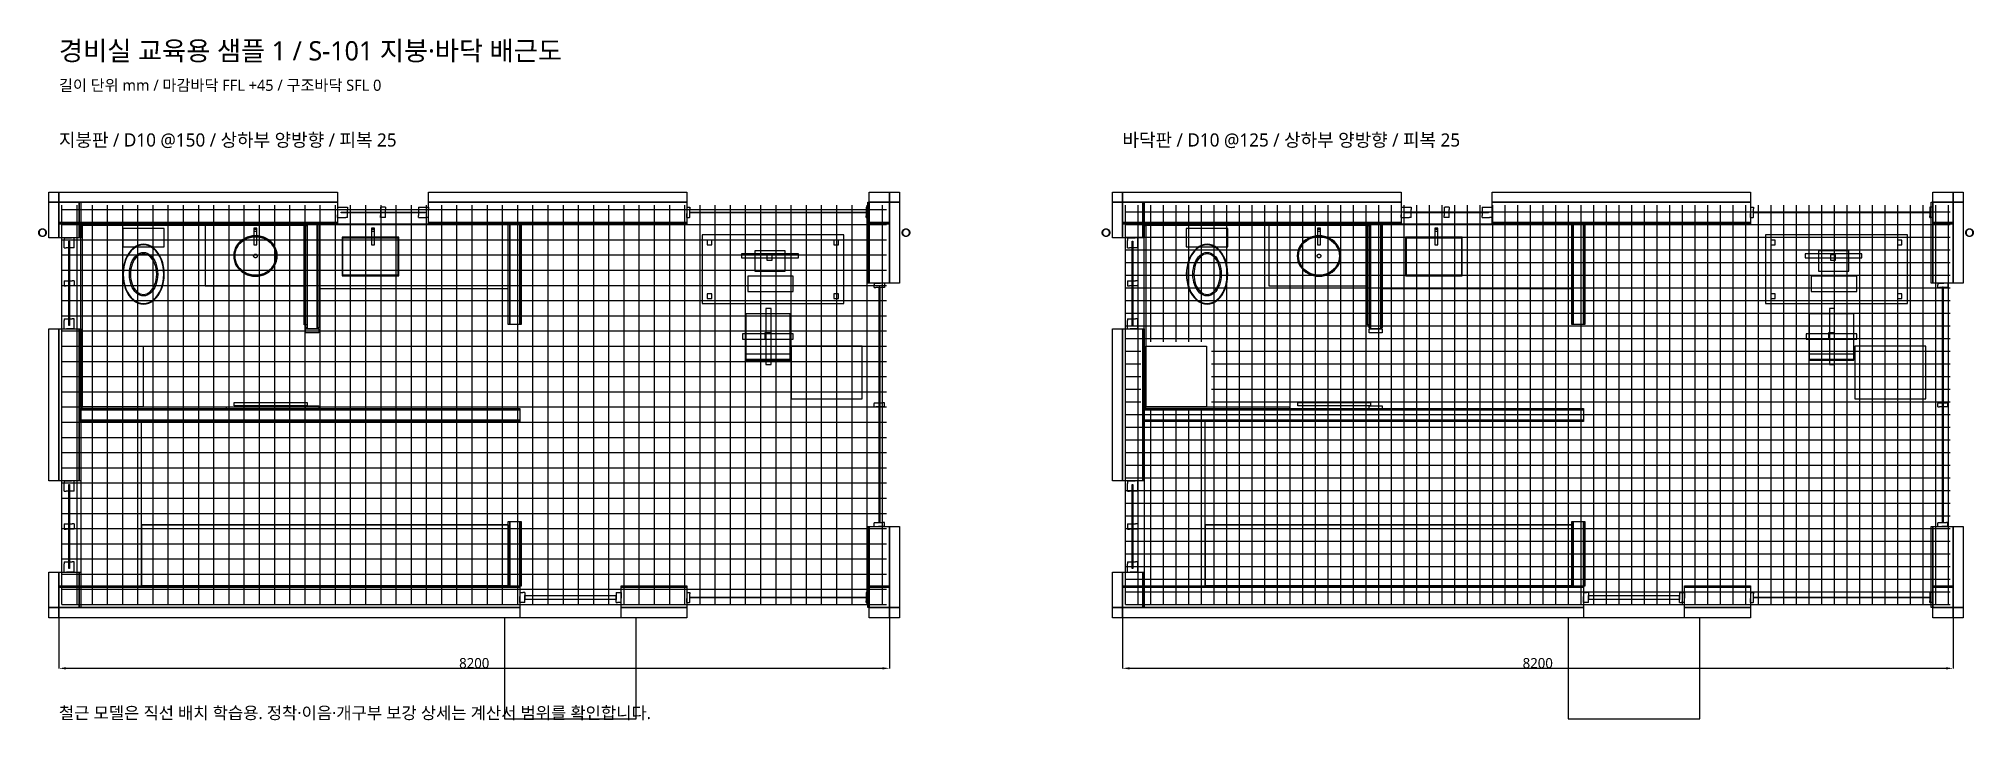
# Model space of a CAD drawing. Header units: millimetres. Extents: x -200 to 18900, y -1113 to 5614.
import ezdxf

# ---------------------------------------------------------------- set-up
doc = ezdxf.new("R2010")
doc.units = ezdxf.units.MM
for name, color, linetype in [('BUILDING', 8, 'Continuous'), ('DIM', 7, 'Continuous'), ('REBAR', 1, 'Continuous'), ('TEXT', 7, 'Continuous')]:
    doc.layers.add(name, color=color, linetype=linetype)
doc.styles.add('KOREAN', font='malgun.ttf')
doc.dimstyles.get("Standard").update_dxf_attribs({"dimtxt": 2.5, "dimasz": 2.5, "dimexe": 1.25, "dimexo": 0.625, "dimtad": 1, "dimcen": 2.5, "dimazin": 3, "dimtfac": 1, "dimtmove": 0, "dimatfit": 3})

msp = doc.modelspace()

# ---------------------------------------------------------------- texts
at = {"layer": 'TEXT', "style": 'KOREAN'}
for s, height, p in [('경비실 교육용 샘플 1 / S-101 지붕·바닥 배근도', 190, (0, 5400)), ('길이 단위 mm / 마감바닥 FFL +45 / 구조바닥 SFL 0', 110, (0, 5100)), ('지붕판 / D10 @150 / 상하부 양방향 / 피복 25', 130, (0, 4550)), ('바닥판 / D10 @125 / 상하부 양방향 / 피복 25', 130, (10500, 4550)), ('철근 모델은 직선 배치 학습용. 정착·이음·개구부 보강 상세는 계산서 범위를 확인합니다.', 120, (0, -1100))]:
    msp.add_text(s, height=height, dxfattribs=at).set_placement(p)

# ---------------------------------------------------------------- dimensions: what is measured, and where the dimension line sits
at = {"layer": 'DIM'}
for base, p1, p2 in [((0, -600), (0, 0), (8200, 0)), ((10500, -600), (10500, 0), (18700, 0))]:
    msp.add_linear_dim(base=base, p1=p1, p2=p2, dimstyle='Standard', override={"dimtxt": 100, "dimasz": 70, "dimtad": 1, "dimtxsty": 'KOREAN'}, dxfattribs=at).render()

# ---------------------------------------------------------------- linework, layer by layer
at = {"layer": 'BUILDING'}
for p, q in [((-100, 4100), (-51.515, 4100)), ((-100, 4048.485), (-100, 4100)), ((-100, 4000), (-100, 4048.485)), ((-51.515, 4100), (0, 4100)), ((0, 4100), (1333.333, 4100)), ((0, 4048.485), (0, 4100)), ((0, 4100), (0, 4051.515)), ((0, 4051.515), (0, 4000)), ((0, 4000), (0, 4048.485)), ((1333.333, 4100), (2750, 4100)), ((2750, 4100), (2750, 4051.515)), ((2750, 4051.515), (2750, 4000)), ((3650, 4100), (4886.364, 4100)), ((3650, 4048.485), (3650, 4100)), ((3650, 4000), (3650, 4048.485)), ((4886.364, 4100), (6200, 4100)), ((6200, 4100), (6200, 4051.515)), ((6200, 4051.515), (6200, 4000)), ((8000, 4100), (8096.97, 4100)), ((8000, 4048.485), (8000, 4100)), ((8000, 4000), (8000, 4048.485)), ((8096.97, 4100), (8200, 4100)), ((8200, 4100), (8200, 4051.515)), ((8200, 4100), (8248.485, 4100)), ((8200, 4048.485), (8200, 4100)), ((8200, 4051.515), (8200, 4000)), ((8200, 4000), (8200, 4048.485)), ((8248.485, 4100), (8300, 4100)), ((8300, 4100), (8300, 4051.515)), ((8300, 4051.515), (8300, 4000)), ((10400, 4100), (10448.485, 4100)), ((10400, 4048.485), (10400, 4100)), ((10400, 4000), (10400, 4048.485)), ((10448.485, 4100), (10500, 4100)), ((10500, 4100), (11833.333, 4100)), ((10500, 4048.485), (10500, 4100)), ((10500, 4100), (10500, 4051.515)), ((10500, 4051.515), (10500, 4000)), ((10500, 4000), (10500, 4048.485)), ((11833.333, 4100), (13250, 4100)), ((13250, 4100), (13250, 4051.515)), ((13250, 4051.515), (13250, 4000)), ((14150, 4100), (15386.364, 4100)), ((14150, 4048.485), (14150, 4100)), ((14150, 4000), (14150, 4048.485)), ((15386.364, 4100), (16700, 4100)), ((16700, 4100), (16700, 4051.515)), ((16700, 4051.515), (16700, 4000)), ((18500, 4100), (18596.97, 4100)), ((18500, 4048.485), (18500, 4100)), ((18500, 4000), (18500, 4048.485)), ((18596.97, 4100), (18700, 4100)), ((18700, 4100), (18700, 4051.515)), ((18700, 4100), (18748.485, 4100)), ((18700, 4048.485), (18700, 4100)), ((18700, 4051.515), (18700, 4000)), ((18700, 4000), (18700, 4048.485)), ((18748.485, 4100), (18800, 4100)), ((18800, 4100), (18800, 4051.515)), ((18800, 4051.515), (18800, 4000)), ((-100, 4000), (-51.515, 4000)), ((-100, 3819.697), (-100, 4000)), ((-48.485, 4000), (-100, 4000)), ((-51.515, 4000), (0, 4000)), ((0, 4000), (-48.485, 4000)), ((0, 4000), (1352.459, 4000)), ((0, 3898.361), (0, 4000)), ((0, 4000), (98.361, 4000)), ((0, 3822.131), (0, 4000)), ((1416.667, 4000), (0, 4000)), ((0, 4000), (0, 3830.303)), ((0, 3800), (0, 3898.361)), ((0, 3830.303), (0, 3650)), ((0, 3650), (0, 3822.131)), ((98.361, 4000), (200, 4000)), ((200, 4000), (200, 3827.869)), ((200, 4000), (207.263, 4000)), ((200, 3819.468), (200, 4000)), ((200, 3827.869), (200, 3650)), ((207.263, 4000), (215, 4000)), ((215, 4000), (215, 3830.533)), ((215, 3830.533), (215, 3650)), ((1352.459, 4000), (2750, 4000)), ((2750, 4000), (1416.667, 4000)), ((2750, 4000), (2750, 3901.639)), ((2750, 3950), (2831.818, 3950)), ((2750, 3950), (2750, 3875)), ((2750, 3901.639), (2750, 3800)), ((2750, 3850), (2750, 3875)), ((2750, 3850), (2831.818, 3850)), ((2785, 3903), (2979.646, 3903)), ((2785, 3898.407), (2785, 3903)), ((2785, 3897), (2785, 3898.407)), ((3420.354, 3897), (2785, 3897)), ((2831.818, 3950), (2850, 3950)), ((2850, 3850), (2831.818, 3850)), ((2850, 3950), (2850, 3930)), ((2850, 3850), (2850, 3930)), ((2979.646, 3903), (3615, 3903)), ((3175, 3950), (3185, 3950)), ((3175, 3950), (3175, 3870)), ((3175, 3850), (3175, 3870)), ((3185, 3850), (3175, 3850)), ((3225, 3950), (3185, 3950)), ((3225, 3850), (3185, 3850)), ((3225, 3950), (3225, 3930)), ((3225, 3850), (3225, 3930)), ((3615, 3897), (3420.354, 3897)), ((3550, 3950), (3622.727, 3950)), ((3550, 3950), (3550, 3870)), ((3550, 3850), (3550, 3870)), ((3550, 3850), (3622.727, 3850)), ((3615, 3903), (3615, 3901.593)), ((3615, 3901.593), (3615, 3897)), ((3622.727, 3950), (3650, 3950)), ((3650, 3850), (3622.727, 3850)), ((3650, 4000), (4904.098, 4000)), ((3650, 3898.361), (3650, 4000)), ((4963.636, 4000), (3650, 4000)), ((3650, 3950), (3650, 3925)), ((3650, 3850), (3650, 3925)), ((3650, 3800), (3650, 3898.361)), ((4904.098, 4000), (6200, 4000)), ((6200, 4000), (4963.636, 4000)), ((6200, 4000), (6200, 3901.639)), ((6200, 3950), (6225.714, 3950)), ((6200, 3950), (6200, 3890)), ((6200, 3901.639), (6200, 3800)), ((6200, 3850), (6200, 3890)), ((6200, 3850), (6225.714, 3850)), ((6225.714, 3950), (6230, 3950)), ((6230, 3850), (6225.714, 3850)), ((6230, 3950), (6230, 3935.294)), ((6230, 3850), (6230, 3935.294)), ((6235, 3903), (6918.532, 3903)), ((6235, 3899.371), (6235, 3903)), ((6235, 3897), (6235, 3899.371)), ((7281.469, 3897), (6235, 3897)), ((6918.532, 3903), (7965, 3903)), ((7965, 3897), (7281.469, 3897)), ((7965, 3903), (7965, 3900.629)), ((7965, 3900.629), (7965, 3897)), ((7987.755, 3950), (7970, 3950)), ((7970, 3950), (7970, 3864.706)), ((7970, 3850), (7970, 3864.706)), ((7970, 3850), (7987.755, 3850)), ((7985, 4000), (7992.263, 4000)), ((7985, 3587.354), (7985, 4000)), ((8000, 3950), (7987.755, 3950)), ((8000, 3850), (7987.755, 3850)), ((7992.263, 4000), (8000, 4000)), ((8000, 4000), (8098.361, 4000)), ((8000, 3898.361), (8000, 4000)), ((8000, 4000), (8098.361, 4000)), ((8000, 3593.443), (8000, 4000)), ((8103.03, 4000), (8000, 4000)), ((8000, 4000), (8000, 3612.646)), ((8000, 3950), (8000, 3910)), ((8000, 3850), (8000, 3910)), ((8000, 3800), (8000, 3898.361)), ((8098.361, 4000), (8200, 4000)), ((8098.361, 4000), (8200, 4000)), ((8200, 4000), (8103.03, 4000)), ((8200, 4000), (8200, 3901.639)), ((8200, 4000), (8200, 3606.557)), ((8200, 4000), (8248.485, 4000)), ((8200, 3587.879), (8200, 4000)), ((8251.515, 4000), (8200, 4000)), ((8200, 3901.639), (8200, 3800)), ((8248.485, 4000), (8300, 4000)), ((8300, 4000), (8251.515, 4000)), ((8300, 4000), (8300, 3612.121)), ((10400, 4000), (10448.485, 4000)), ((10400, 3819.697), (10400, 4000)), ((10451.515, 4000), (10400, 4000)), ((10448.485, 4000), (10500, 4000)), ((10500, 4000), (10451.515, 4000)), ((10500, 4000), (11852.459, 4000)), ((10500, 3898.361), (10500, 4000)), ((10500, 4000), (10598.361, 4000)), ((10500, 3822.131), (10500, 4000)), ((11916.667, 4000), (10500, 4000)), ((10500, 4000), (10500, 3830.303)), ((10500, 3800), (10500, 3898.361)), ((10500, 3830.303), (10500, 3650)), ((10500, 3650), (10500, 3822.131)), ((10598.361, 4000), (10700, 4000)), ((10700, 4000), (10700, 3827.869)), ((10700, 4000), (10707.263, 4000)), ((10700, 3819.468), (10700, 4000)), ((10700, 3827.869), (10700, 3650)), ((10707.263, 4000), (10715, 4000)), ((10715, 4000), (10715, 3830.533)), ((10715, 3830.533), (10715, 3650)), ((11852.459, 4000), (13250, 4000)), ((13250, 4000), (11916.667, 4000)), ((13250, 4000), (13250, 3901.639)), ((13250, 3950), (13331.818, 3950)), ((13250, 3950), (13250, 3875)), ((13250, 3901.639), (13250, 3800)), ((13250, 3850), (13250, 3875)), ((13250, 3850), (13331.818, 3850)), ((13285, 3903), (13479.646, 3903)), ((13285, 3898.407), (13285, 3903)), ((13285, 3897), (13285, 3898.407)), ((13920.354, 3897), (13285, 3897)), ((13331.818, 3950), (13350, 3950)), ((13350, 3850), (13331.818, 3850)), ((13350, 3950), (13350, 3930)), ((13350, 3850), (13350, 3930)), ((13479.646, 3903), (14115, 3903)), ((13675, 3950), (13685, 3950)), ((13675, 3950), (13675, 3870)), ((13675, 3850), (13675, 3870)), ((13685, 3850), (13675, 3850)), ((13725, 3950), (13685, 3950)), ((13725, 3850), (13685, 3850)), ((13725, 3950), (13725, 3930)), ((13725, 3850), (13725, 3930)), ((14115, 3897), (13920.354, 3897)), ((14050, 3950), (14122.727, 3950)), ((14050, 3950), (14050, 3870)), ((14050, 3850), (14050, 3870)), ((14050, 3850), (14122.727, 3850)), ((14115, 3903), (14115, 3901.593)), ((14115, 3901.593), (14115, 3897)), ((14122.727, 3950), (14150, 3950)), ((14150, 3850), (14122.727, 3850)), ((14150, 4000), (15404.098, 4000)), ((14150, 3898.361), (14150, 4000)), ((15463.636, 4000), (14150, 4000)), ((14150, 3950), (14150, 3925)), ((14150, 3850), (14150, 3925)), ((14150, 3800), (14150, 3898.361)), ((15404.098, 4000), (16700, 4000)), ((16700, 4000), (15463.636, 4000)), ((16700, 4000), (16700, 3901.639)), ((16700, 3950), (16725.714, 3950)), ((16700, 3950), (16700, 3890)), ((16700, 3901.639), (16700, 3800)), ((16700, 3850), (16700, 3890)), ((16700, 3850), (16725.714, 3850)), ((16725.714, 3950), (16730, 3950)), ((16730, 3850), (16725.714, 3850)), ((16730, 3950), (16730, 3935.294)), ((16730, 3850), (16730, 3935.294)), ((16735, 3903), (17418.532, 3903)), ((16735, 3899.371), (16735, 3903)), ((16735, 3897), (16735, 3899.371)), ((17781.469, 3897), (16735, 3897)), ((17418.532, 3903), (18465, 3903)), ((18465, 3897), (17781.469, 3897)), ((18465, 3903), (18465, 3900.629)), ((18465, 3900.629), (18465, 3897)), ((18487.755, 3950), (18470, 3950)), ((18470, 3950), (18470, 3864.706)), ((18470, 3850), (18470, 3864.706)), ((18470, 3850), (18487.755, 3850)), ((18485, 4000), (18492.263, 4000)), ((18485, 3587.354), (18485, 4000)), ((18500, 3950), (18487.755, 3950)), ((18500, 3850), (18487.755, 3850)), ((18492.263, 4000), (18500, 4000)), ((18500, 4000), (18598.361, 4000)), ((18500, 3898.361), (18500, 4000)), ((18500, 4000), (18598.361, 4000)), ((18500, 3593.443), (18500, 4000)), ((18603.03, 4000), (18500, 4000)), ((18500, 4000), (18500, 3612.646)), ((18500, 3950), (18500, 3910)), ((18500, 3850), (18500, 3910)), ((18500, 3800), (18500, 3898.361)), ((18598.361, 4000), (18700, 4000)), ((18598.361, 4000), (18700, 4000)), ((18700, 4000), (18603.03, 4000)), ((18700, 4000), (18700, 3901.639)), ((18700, 4000), (18700, 3606.557)), ((18700, 4000), (18748.485, 4000)), ((18700, 3587.879), (18700, 4000)), ((18751.515, 4000), (18700, 4000)), ((18700, 3901.639), (18700, 3800)), ((18748.485, 4000), (18800, 4000)), ((18800, 4000), (18751.515, 4000)), ((18800, 4000), (18800, 3612.121)), ((-200, 3700), (-199.844, 3702.373)), ((-199.835, 3697.479), (-200, 3700)), ((-199.844, 3702.373), (-199.679, 3704.895)), ((-199.679, 3695.105), (-199.835, 3697.479)), ((-199.679, 3704.895), (-199.215, 3707.227)), ((-199.186, 3692.627), (-199.679, 3695.105)), ((-199.215, 3707.227), (-198.722, 3709.706)), ((-198.722, 3690.294), (-199.186, 3692.627)), ((-198.722, 3709.706), (-197.958, 3711.958)), ((-197.91, 3687.901), (-198.722, 3690.294)), ((-197.958, 3711.958), (-197.145, 3714.351)), ((-197.145, 3685.649), (-197.91, 3687.901)), ((-197.145, 3714.351), (-196.094, 3716.484)), ((-196.028, 3683.383), (-197.145, 3685.649)), ((-196.848, 3702.32), (-197, 3700)), ((-197, 3700), (-196.857, 3697.817)), ((-196.857, 3697.817), (-196.705, 3695.497)), ((-196.705, 3704.503), (-196.848, 3702.32)), ((-196.251, 3706.783), (-196.705, 3704.503)), ((-196.705, 3695.497), (-196.278, 3693.351)), ((-196.278, 3693.351), (-195.824, 3691.071)), ((-195.824, 3708.929), (-196.251, 3706.783)), ((-196.094, 3716.484), (-194.976, 3718.75)), ((-194.976, 3681.25), (-196.028, 3683.383)), ((-195.077, 3711.131), (-195.824, 3708.929)), ((-195.824, 3691.071), (-195.121, 3688.999)), ((-195.121, 3688.999), (-194.374, 3686.797)), ((-194.374, 3713.202), (-195.077, 3711.131)), ((-194.976, 3718.75), (-193.655, 3720.728)), ((-193.572, 3679.149), (-194.976, 3681.25)), ((-193.346, 3715.288), (-194.374, 3713.202)), ((-194.374, 3686.797), (-193.406, 3684.835)), ((-193.655, 3720.728), (-192.251, 3722.829)), ((-192.251, 3677.171), (-193.572, 3679.149)), ((-193.406, 3684.835), (-192.378, 3682.75)), ((-192.378, 3717.25), (-193.346, 3715.288)), ((-191.086, 3719.183), (-192.378, 3717.25)), ((-192.378, 3682.75), (-191.162, 3680.931)), ((-192.251, 3722.829), (-190.683, 3724.617)), ((-190.585, 3675.272), (-192.251, 3677.171)), ((-191.162, 3680.931), (-189.871, 3678.998)), ((-189.871, 3721.002), (-191.086, 3719.183)), ((-190.683, 3724.617), (-189.017, 3726.516)), ((-189.017, 3673.484), (-190.585, 3675.272)), ((-188.338, 3722.75), (-189.871, 3721.002)), ((-189.871, 3678.998), (-188.428, 3677.353)), ((-189.017, 3726.516), (-187.228, 3728.085)), ((-187.117, 3671.817), (-189.017, 3673.484)), ((-188.428, 3677.353), (-186.895, 3675.605)), ((-186.895, 3724.395), (-188.338, 3722.75)), ((-187.228, 3728.085), (-185.329, 3729.751)), ((-185.329, 3670.249), (-187.117, 3671.817)), ((-185.147, 3725.928), (-186.895, 3724.395)), ((-186.895, 3675.605), (-185.25, 3674.162)), ((-185.329, 3729.751), (-183.351, 3731.072)), ((-183.227, 3668.845), (-185.329, 3670.249)), ((-185.25, 3674.162), (-183.502, 3672.629)), ((-183.502, 3727.371), (-185.147, 3725.928)), ((-181.569, 3728.662), (-183.502, 3727.371)), ((-183.502, 3672.629), (-181.683, 3671.414)), ((-183.351, 3731.072), (-181.25, 3732.476)), ((-181.25, 3667.524), (-183.227, 3668.845)), ((-181.683, 3671.414), (-179.75, 3670.122)), ((-179.75, 3729.878), (-181.569, 3728.662)), ((-181.25, 3732.476), (-179.117, 3733.528)), ((-178.984, 3666.406), (-181.25, 3667.524)), ((-177.665, 3730.906), (-179.75, 3729.878)), ((-179.75, 3670.122), (-177.788, 3669.154)), ((-179.117, 3733.528), (-176.851, 3734.645)), ((-176.851, 3665.354), (-178.984, 3666.406)), ((-177.788, 3669.154), (-175.703, 3668.126)), ((-175.703, 3731.874), (-177.665, 3730.906)), ((-176.851, 3734.645), (-174.599, 3735.41)), ((-174.458, 3664.542), (-176.851, 3665.354)), ((-173.501, 3732.621), (-175.703, 3731.874)), ((-175.703, 3668.126), (-173.631, 3667.423)), ((-174.599, 3735.41), (-172.206, 3736.222)), ((-172.206, 3663.778), (-174.458, 3664.542)), ((-173.631, 3667.423), (-171.429, 3666.676)), ((-171.429, 3733.325), (-173.501, 3732.621)), ((-172.206, 3736.222), (-169.873, 3736.686)), ((-169.727, 3663.285), (-172.206, 3663.778)), ((-169.149, 3733.778), (-171.429, 3733.325)), ((-171.429, 3666.676), (-169.283, 3666.249)), ((-169.873, 3736.686), (-167.395, 3737.179)), ((-167.395, 3662.821), (-169.727, 3663.285)), ((-169.283, 3666.249), (-167.003, 3665.795)), ((-167.003, 3734.205), (-169.149, 3733.778)), ((-167.395, 3737.179), (-165.022, 3737.335)), ((-164.873, 3662.655), (-167.395, 3662.821)), ((-164.683, 3734.357), (-167.003, 3734.205)), ((-167.003, 3665.795), (-164.82, 3665.652)), ((-165.022, 3737.335), (-162.5, 3737.5)), ((-162.5, 3662.5), (-164.873, 3662.655)), ((-164.82, 3665.652), (-162.5, 3665.5)), ((-162.5, 3734.5), (-164.683, 3734.357)), ((-162.5, 3737.5), (-160.127, 3737.344)), ((-160.18, 3734.348), (-162.5, 3734.5)), ((-162.5, 3665.5), (-160.317, 3665.643)), ((-159.978, 3662.665), (-162.5, 3662.5)), ((-160.317, 3665.643), (-157.997, 3665.795)), ((-157.997, 3734.205), (-160.18, 3734.348)), ((-160.127, 3737.344), (-157.605, 3737.179)), ((-157.605, 3662.821), (-159.978, 3662.665)), ((-155.717, 3733.751), (-157.997, 3734.205)), ((-157.997, 3665.795), (-155.851, 3666.222)), ((-157.605, 3737.179), (-155.273, 3736.715)), ((-155.127, 3663.314), (-157.605, 3662.821)), ((-155.851, 3666.222), (-153.571, 3666.676)), ((-153.571, 3733.325), (-155.717, 3733.751)), ((-155.273, 3736.715), (-152.794, 3736.222)), ((-152.794, 3663.778), (-155.127, 3663.314)), ((-151.369, 3732.577), (-153.571, 3733.325)), ((-153.571, 3666.676), (-151.499, 3667.379)), ((-152.794, 3736.222), (-150.542, 3735.458)), ((-150.401, 3664.59), (-152.794, 3663.778)), ((-151.499, 3667.379), (-149.297, 3668.126)), ((-149.297, 3731.874), (-151.369, 3732.577)), ((-150.542, 3735.458), (-148.149, 3734.645)), ((-148.149, 3665.354), (-150.401, 3664.59)), ((-147.212, 3730.846), (-149.297, 3731.874)), ((-149.297, 3668.126), (-147.335, 3669.094)), ((-148.149, 3734.645), (-146.016, 3733.594)), ((-145.883, 3666.472), (-148.149, 3665.354)), ((-147.335, 3669.094), (-145.25, 3670.122)), ((-145.25, 3729.878), (-147.212, 3730.846)), ((-146.016, 3733.594), (-143.75, 3732.476)), ((-143.75, 3667.524), (-145.883, 3666.472)), ((-143.317, 3728.586), (-145.25, 3729.878)), ((-145.25, 3670.122), (-143.431, 3671.338)), ((-143.75, 3732.476), (-141.773, 3731.155)), ((-141.649, 3668.928), (-143.75, 3667.524)), ((-143.431, 3671.338), (-141.498, 3672.629)), ((-141.498, 3727.371), (-143.317, 3728.586)), ((-141.773, 3731.155), (-139.671, 3729.751)), ((-139.671, 3670.249), (-141.649, 3668.928)), ((-139.75, 3725.838), (-141.498, 3727.371)), ((-141.498, 3672.629), (-139.853, 3674.072)), ((-139.853, 3674.072), (-138.105, 3675.605)), ((-138.105, 3724.395), (-139.75, 3725.838)), ((-139.671, 3729.751), (-137.883, 3728.183)), ((-137.772, 3671.915), (-139.671, 3670.249)), ((-136.572, 3722.647), (-138.105, 3724.395)), ((-138.105, 3675.605), (-136.662, 3677.25)), ((-137.883, 3728.183), (-135.983, 3726.516)), ((-135.983, 3673.484), (-137.772, 3671.915)), ((-136.662, 3677.25), (-135.129, 3678.998)), ((-135.129, 3721.002), (-136.572, 3722.647)), ((-135.983, 3726.516), (-134.415, 3724.728)), ((-134.317, 3675.383), (-135.983, 3673.484)), ((-133.838, 3719.069), (-135.129, 3721.002)), ((-135.129, 3678.998), (-133.914, 3680.817)), ((-134.415, 3724.728), (-132.749, 3722.829)), ((-132.749, 3677.171), (-134.317, 3675.383)), ((-133.914, 3680.817), (-132.622, 3682.75)), ((-132.622, 3717.25), (-133.838, 3719.069)), ((-132.749, 3722.829), (-131.428, 3720.851)), ((-131.345, 3679.273), (-132.749, 3677.171)), ((-131.594, 3715.165), (-132.622, 3717.25)), ((-132.622, 3682.75), (-131.654, 3684.712)), ((-131.654, 3684.712), (-130.626, 3686.797)), ((-130.626, 3713.202), (-131.594, 3715.165)), ((-131.428, 3720.851), (-130.024, 3718.75)), ((-130.024, 3681.25), (-131.345, 3679.273)), ((-129.879, 3711.001), (-130.626, 3713.202)), ((-130.626, 3686.797), (-129.923, 3688.869)), ((-130.024, 3718.75), (-128.972, 3716.617)), ((-128.906, 3683.516), (-130.024, 3681.25)), ((-129.923, 3688.869), (-129.176, 3691.071)), ((-129.176, 3708.929), (-129.879, 3711.001)), ((-128.722, 3706.649), (-129.176, 3708.929)), ((-129.176, 3691.071), (-128.749, 3693.217)), ((-128.972, 3716.617), (-127.855, 3714.351)), ((-127.855, 3685.649), (-128.906, 3683.516)), ((-128.749, 3693.217), (-128.295, 3695.497)), ((-128.295, 3704.503), (-128.722, 3706.649)), ((-128.143, 3702.183), (-128.295, 3704.503)), ((-128.295, 3695.497), (-128.152, 3697.68)), ((-128.152, 3697.68), (-128, 3700)), ((-128, 3700), (-128.143, 3702.183)), ((-127.855, 3714.351), (-127.09, 3712.099)), ((-127.042, 3688.042), (-127.855, 3685.649)), ((-127.09, 3712.099), (-126.278, 3709.706)), ((-126.278, 3690.294), (-127.042, 3688.042)), ((-126.278, 3709.706), (-125.814, 3707.373)), ((-125.785, 3692.773), (-126.278, 3690.294)), ((-125.814, 3707.373), (-125.321, 3704.895)), ((-125.321, 3695.105), (-125.785, 3692.773)), ((-125.321, 3704.895), (-125.165, 3702.522)), ((-125.156, 3697.627), (-125.321, 3695.105)), ((-125.165, 3702.522), (-125, 3700)), ((-125, 3700), (-125.156, 3697.627)), ((-100, 3650), (-100, 3819.697)), ((-48.485, 3650), (-100, 3650)), ((0, 3650), (-48.485, 3650)), ((1397.541, 3800), (0, 3800)), ((0, 3800), (1331.531, 3800)), ((0, 3792.263), (0, 3800)), ((0, 3785), (0, 3792.263)), ((1418.469, 3785), (0, 3785)), ((101.639, 3650), (0, 3650)), ((50, 3650), (50, 3622.727)), ((50, 3650), (125, 3650)), ((200, 3650), (101.639, 3650)), ((150, 3650), (125, 3650)), ((150, 3622.727), (150, 3650)), ((200, 3650), (200, 3819.468)), ((207.737, 3650), (200, 3650)), ((215, 3650), (207.737, 3650)), ((215, 3770), (224.094, 3770)), ((215, 3065.187), (215, 3770)), ((224.094, 3770), (230, 3770)), ((230, 3785), (1557.687, 3785)), ((230, 3779.094), (230, 3785)), ((230, 3770), (230, 3779.094)), ((230, 3770), (230, 2684.813)), ((1092.313, 3770), (230, 3770)), ((1040, 3740), (630, 3740)), ((630, 3740), (630, 3560)), ((1040, 3560), (1040, 3740)), ((2420, 3770), (1092.313, 3770)), ((1331.531, 3800), (2750, 3800)), ((2750, 3800), (1397.541, 3800)), ((2750, 3785), (1418.469, 3785)), ((2420, 3770), (1445, 3770)), ((1445, 3770), (1445, 3175)), ((1557.687, 3785), (2420, 3785)), ((1832.5, 3643.205), (1809.116, 3628.671)), ((1815.204, 3620.737), (1837.5, 3634.545)), ((1815.204, 3620.737), (1837.5, 3634.545)), ((1837.5, 3634.545), (1815.204, 3620.737)), ((1857.723, 3654.776), (1832.5, 3643.205)), ((1837.5, 3634.545), (1861.55, 3645.537)), ((1837.5, 3634.545), (1861.55, 3645.537)), ((1861.55, 3645.537), (1837.5, 3634.545)), ((1884.354, 3663.185), (1857.723, 3654.776)), ((1861.55, 3645.537), (1886.942, 3653.526)), ((1861.55, 3645.537), (1886.942, 3653.526)), ((1886.942, 3653.526), (1861.55, 3645.537)), ((1911.937, 3668.289), (1884.354, 3663.185)), ((1886.942, 3653.526), (1913.242, 3658.375)), ((1886.942, 3653.526), (1913.242, 3658.375)), ((1913.242, 3658.375), (1886.942, 3653.526)), ((1940, 3670), (1911.937, 3668.289)), ((1913.242, 3658.375), (1940, 3660)), ((1913.242, 3658.375), (1940, 3660)), ((1940, 3660), (1913.242, 3658.375)), ((1955, 3745), (1925, 3745)), ((1925, 3745), (1925, 3715)), ((1955, 3730), (1925, 3730)), ((1925, 3730), (1925, 3580)), ((1925, 3715), (1955, 3715)), ((1968.063, 3668.289), (1940, 3670)), ((1940, 3660), (1966.758, 3658.375)), ((1940, 3660), (1966.758, 3658.375)), ((1966.758, 3658.375), (1940, 3660)), ((1955, 3715), (1955, 3745)), ((1955, 3580), (1955, 3730)), ((1966.758, 3658.375), (1993.058, 3653.526)), ((1966.758, 3658.375), (1993.058, 3653.526)), ((1993.058, 3653.526), (1966.758, 3658.375)), ((1995.646, 3663.185), (1968.063, 3668.289)), ((1993.058, 3653.526), (2018.45, 3645.537)), ((1993.058, 3653.526), (2018.45, 3645.537)), ((2018.45, 3645.537), (1993.058, 3653.526)), ((2022.277, 3654.776), (1995.646, 3663.185)), ((2018.45, 3645.537), (2042.5, 3634.545)), ((2018.45, 3645.537), (2042.5, 3634.545)), ((2042.5, 3634.545), (2018.45, 3645.537)), ((2047.5, 3643.205), (2022.277, 3654.776)), ((2042.5, 3634.545), (2064.796, 3620.737)), ((2042.5, 3634.545), (2064.796, 3620.737)), ((2064.796, 3620.737), (2042.5, 3634.545)), ((2070.884, 3628.671), (2047.5, 3643.205)), ((2420, 3785), (2420, 3775.906)), ((2420, 3775.906), (2420, 3770)), ((2420, 3770), (2438.188, 3770)), ((2420, 3384.125), (2420, 3770)), ((2420, 3175), (2420, 3770)), ((2435, 3260.384), (2435, 3790)), ((2435, 3790), (2442.287, 3790)), ((2438.188, 3770), (2450, 3770)), ((2442.287, 3790), (2450, 3790)), ((2450, 3790), (2499.342, 3790)), ((2450, 3263.158), (2450, 3790)), ((2450, 3790), (2450, 3289.616)), ((2450, 3770), (2450, 3175.875)), ((2499.342, 3790), (2550, 3790)), ((2550, 3790), (2550, 3276.842)), ((2550, 3790), (2557.287, 3790)), ((2550, 3260.384), (2550, 3790)), ((2557.287, 3790), (2565, 3790)), ((2565, 3790), (2565, 3289.616)), ((4435, 3785), (2565, 3785)), ((2565, 3785), (2565, 3150)), ((4435, 3785), (2565, 3785)), ((2565, 3785), (2565, 3150)), ((2750, 3800), (2750, 3792.737)), ((2750, 3792.737), (2750, 3785)), ((3355, 3655), (2795, 3655)), ((2795, 3655), (2795, 3275)), ((2800, 3650), (3350, 3650)), ((2800, 3280), (2800, 3650)), ((2800, 3650), (3350, 3650)), ((2800, 3280), (2800, 3650)), ((2800, 3650), (3350, 3650)), ((2800, 3280), (2800, 3650)), ((3350, 3650), (2800, 3650)), ((2800, 3650), (2800, 3280)), ((3115, 3745), (3085, 3745)), ((3085, 3745), (3085, 3715)), ((3115, 3730), (3085, 3730)), ((3085, 3730), (3085, 3580)), ((3085, 3715), (3115, 3715)), ((3115, 3715), (3115, 3745)), ((3115, 3580), (3115, 3730)), ((3350, 3650), (3350, 3280)), ((3350, 3650), (3350, 3280)), ((3350, 3650), (3350, 3280)), ((3350, 3280), (3350, 3650)), ((3355, 3275), (3355, 3655)), ((4945.902, 3800), (3650, 3800)), ((3650, 3800), (4884.692, 3800)), ((3650, 3792.263), (3650, 3800)), ((3650, 3785), (3650, 3792.263)), ((4965.308, 3785), (3650, 3785)), ((4435, 3278.381), (4435, 3790)), ((4435, 3790), (4442.287, 3790)), ((4435, 3150), (4435, 3785)), ((4435, 3150), (4435, 3785)), ((4442.287, 3790), (4450, 3790)), ((4450, 3285.954), (4450, 3790)), ((4450, 3790), (4499.342, 3790)), ((4450, 3790), (4450, 3306.619)), ((4499.342, 3790), (4550, 3790)), ((4550, 3790), (4550, 3299.046)), ((4550, 3790), (4557.287, 3790)), ((4550, 3278.381), (4550, 3790)), ((4557.287, 3790), (4565, 3790)), ((4565, 3790), (4565, 3306.619)), ((4884.692, 3800), (6200, 3800)), ((6200, 3800), (4945.902, 3800)), ((6200, 3785), (4965.308, 3785)), ((6200, 3800), (6200, 3792.737)), ((6200, 3792.737), (6200, 3785)), ((8101.639, 3800), (8000, 3800)), ((8000, 3800), (8096.839, 3800)), ((8000, 3792.263), (8000, 3800)), ((8000, 3785), (8000, 3792.263)), ((8103.161, 3785), (8000, 3785)), ((8096.839, 3800), (8200, 3800)), ((8200, 3800), (8101.639, 3800)), ((8200, 3785), (8103.161, 3785)), ((8200, 3800), (8200, 3792.737)), ((8200, 3792.737), (8200, 3785)), ((8325, 3700), (8325.156, 3702.373)), ((8325.165, 3697.479), (8325, 3700)), ((8325.156, 3702.373), (8325.321, 3704.895)), ((8325.321, 3695.105), (8325.165, 3697.479)), ((8325.321, 3704.895), (8325.785, 3707.227)), ((8325.814, 3692.627), (8325.321, 3695.105)), ((8325.785, 3707.227), (8326.278, 3709.706)), ((8326.278, 3690.294), (8325.814, 3692.627)), ((8326.278, 3709.706), (8327.042, 3711.958)), ((8327.09, 3687.901), (8326.278, 3690.294)), ((8327.042, 3711.958), (8327.854, 3714.351)), ((8327.854, 3685.649), (8327.09, 3687.901)), ((8327.854, 3714.351), (8328.906, 3716.484)), ((8328.972, 3683.383), (8327.854, 3685.649)), ((8328.152, 3702.32), (8328, 3700)), ((8328, 3700), (8328.143, 3697.817)), ((8328.143, 3697.817), (8328.295, 3695.497)), ((8328.295, 3704.503), (8328.152, 3702.32)), ((8328.749, 3706.783), (8328.295, 3704.503)), ((8328.295, 3695.497), (8328.722, 3693.351)), ((8328.722, 3693.351), (8329.176, 3691.071)), ((8329.176, 3708.929), (8328.749, 3706.783)), ((8328.906, 3716.484), (8330.024, 3718.75)), ((8330.024, 3681.25), (8328.972, 3683.383)), ((8329.923, 3711.131), (8329.176, 3708.929)), ((8329.176, 3691.071), (8329.879, 3688.999)), ((8329.879, 3688.999), (8330.626, 3686.797)), ((8330.626, 3713.202), (8329.923, 3711.131)), ((8330.024, 3718.75), (8331.345, 3720.728)), ((8331.428, 3679.149), (8330.024, 3681.25)), ((8331.655, 3715.288), (8330.626, 3713.202)), ((8330.626, 3686.797), (8331.594, 3684.835)), ((8331.345, 3720.728), (8332.749, 3722.829)), ((8332.749, 3677.171), (8331.428, 3679.149)), ((8331.594, 3684.835), (8332.623, 3682.75)), ((8332.623, 3717.25), (8331.655, 3715.288)), ((8333.914, 3719.183), (8332.623, 3717.25)), ((8332.623, 3682.75), (8333.838, 3680.931)), ((8332.749, 3722.829), (8334.317, 3724.617)), ((8334.415, 3675.272), (8332.749, 3677.171)), ((8333.838, 3680.931), (8335.13, 3678.998)), ((8335.13, 3721.002), (8333.914, 3719.183)), ((8334.317, 3724.617), (8335.983, 3726.516)), ((8335.983, 3673.484), (8334.415, 3675.272)), ((8336.663, 3722.75), (8335.13, 3721.002)), ((8335.13, 3678.998), (8336.572, 3677.353)), ((8335.983, 3726.516), (8337.771, 3728.085)), ((8337.883, 3671.817), (8335.983, 3673.484)), ((8336.572, 3677.353), (8338.105, 3675.605)), ((8338.105, 3724.395), (8336.663, 3722.75)), ((8337.771, 3728.085), (8339.671, 3729.751)), ((8339.671, 3670.249), (8337.883, 3671.817)), ((8339.853, 3725.928), (8338.105, 3724.395)), ((8338.105, 3675.605), (8339.75, 3674.162)), ((8339.671, 3729.751), (8341.649, 3731.072)), ((8341.772, 3668.845), (8339.671, 3670.249)), ((8339.75, 3674.162), (8341.497, 3672.629)), ((8341.497, 3727.371), (8339.853, 3725.928)), ((8343.431, 3728.662), (8341.497, 3727.371)), ((8341.497, 3672.629), (8343.317, 3671.414)), ((8341.649, 3731.072), (8343.75, 3732.476)), ((8343.75, 3667.524), (8341.772, 3668.845)), ((8343.317, 3671.414), (8345.25, 3670.122)), ((8345.25, 3729.878), (8343.431, 3728.662)), ((8343.75, 3732.476), (8345.883, 3733.528)), ((8346.016, 3666.406), (8343.75, 3667.524)), ((8347.335, 3730.906), (8345.25, 3729.878)), ((8345.25, 3670.122), (8347.213, 3669.154)), ((8345.883, 3733.528), (8348.149, 3734.645)), ((8348.149, 3665.354), (8346.016, 3666.406)), ((8347.213, 3669.154), (8349.298, 3668.126)), ((8349.298, 3731.874), (8347.335, 3730.906)), ((8348.149, 3734.645), (8350.402, 3735.41)), ((8350.542, 3664.542), (8348.149, 3665.354)), ((8351.499, 3732.621), (8349.298, 3731.874)), ((8349.298, 3668.126), (8351.369, 3667.423)), ((8350.402, 3735.41), (8352.795, 3736.222)), ((8352.795, 3663.778), (8350.542, 3664.542)), ((8351.369, 3667.423), (8353.571, 3666.676)), ((8353.571, 3733.325), (8351.499, 3732.621)), ((8352.795, 3736.222), (8355.127, 3736.686)), ((8355.273, 3663.285), (8352.795, 3663.778)), ((8355.851, 3733.778), (8353.571, 3733.325)), ((8353.571, 3666.676), (8355.717, 3666.249)), ((8355.127, 3736.686), (8357.605, 3737.179)), ((8357.605, 3662.821), (8355.273, 3663.285)), ((8355.717, 3666.249), (8357.997, 3665.795)), ((8357.997, 3734.205), (8355.851, 3733.778)), ((8357.605, 3737.179), (8359.978, 3737.335)), ((8360.127, 3662.655), (8357.605, 3662.821)), ((8360.317, 3734.357), (8357.997, 3734.205)), ((8357.997, 3665.795), (8360.18, 3665.652)), ((8359.978, 3737.335), (8362.5, 3737.5)), ((8362.5, 3662.5), (8360.127, 3662.655)), ((8360.18, 3665.652), (8362.5, 3665.5)), ((8362.5, 3734.5), (8360.317, 3734.357)), ((8362.5, 3737.5), (8364.873, 3737.344)), ((8364.82, 3734.348), (8362.5, 3734.5)), ((8362.5, 3665.5), (8364.684, 3665.643)), ((8365.021, 3662.665), (8362.5, 3662.5)), ((8364.684, 3665.643), (8367.003, 3665.795)), ((8367.003, 3734.205), (8364.82, 3734.348)), ((8364.873, 3737.344), (8367.394, 3737.179)), ((8367.394, 3662.821), (8365.021, 3662.665)), ((8369.284, 3733.751), (8367.003, 3734.205)), ((8367.003, 3665.795), (8369.149, 3666.222)), ((8367.394, 3737.179), (8369.727, 3736.715)), ((8369.873, 3663.314), (8367.394, 3662.821)), ((8369.149, 3666.222), (8371.429, 3666.676)), ((8371.429, 3733.325), (8369.284, 3733.751)), ((8369.727, 3736.715), (8372.206, 3736.222)), ((8372.206, 3663.778), (8369.873, 3663.314)), ((8373.631, 3732.577), (8371.429, 3733.325)), ((8371.429, 3666.676), (8373.501, 3667.379)), ((8372.206, 3736.222), (8374.458, 3735.458)), ((8374.599, 3664.59), (8372.206, 3663.778)), ((8373.501, 3667.379), (8375.703, 3668.126)), ((8375.703, 3731.874), (8373.631, 3732.577)), ((8374.458, 3735.458), (8376.851, 3734.645)), ((8376.851, 3665.354), (8374.599, 3664.59)), ((8377.788, 3730.846), (8375.703, 3731.874)), ((8375.703, 3668.126), (8377.665, 3669.094)), ((8376.851, 3734.645), (8378.984, 3733.594)), ((8379.117, 3666.472), (8376.851, 3665.354)), ((8377.665, 3669.094), (8379.75, 3670.122)), ((8379.75, 3729.878), (8377.788, 3730.846)), ((8378.984, 3733.594), (8381.25, 3732.476)), ((8381.25, 3667.524), (8379.117, 3666.472)), ((8381.683, 3728.586), (8379.75, 3729.878)), ((8379.75, 3670.122), (8381.569, 3671.338)), ((8381.25, 3732.476), (8383.228, 3731.155)), ((8383.351, 3668.928), (8381.25, 3667.524)), ((8381.569, 3671.338), (8383.502, 3672.629)), ((8383.502, 3727.371), (8381.683, 3728.586)), ((8383.228, 3731.155), (8385.328, 3729.751)), ((8385.328, 3670.249), (8383.351, 3668.928)), ((8385.25, 3725.838), (8383.502, 3727.371)), ((8383.502, 3672.629), (8385.147, 3674.072)), ((8385.147, 3674.072), (8386.895, 3675.605)), ((8386.895, 3724.395), (8385.25, 3725.838)), ((8385.328, 3729.751), (8387.116, 3728.183)), ((8387.228, 3671.915), (8385.328, 3670.249)), ((8388.428, 3722.647), (8386.895, 3724.395)), ((8386.895, 3675.605), (8388.338, 3677.25)), ((8387.116, 3728.183), (8389.016, 3726.516)), ((8389.016, 3673.484), (8387.228, 3671.915)), ((8388.338, 3677.25), (8389.871, 3678.998)), ((8389.871, 3721.002), (8388.428, 3722.647)), ((8389.016, 3726.516), (8390.585, 3724.728)), ((8390.683, 3675.383), (8389.016, 3673.484)), ((8391.162, 3719.069), (8389.871, 3721.002)), ((8389.871, 3678.998), (8391.086, 3680.817)), ((8390.585, 3724.728), (8392.251, 3722.829)), ((8392.251, 3677.171), (8390.683, 3675.383)), ((8391.086, 3680.817), (8392.378, 3682.75)), ((8392.378, 3717.25), (8391.162, 3719.069)), ((8392.251, 3722.829), (8393.572, 3720.851)), ((8393.655, 3679.273), (8392.251, 3677.171)), ((8393.406, 3715.165), (8392.378, 3717.25)), ((8392.378, 3682.75), (8393.346, 3684.712)), ((8393.346, 3684.712), (8394.374, 3686.797)), ((8394.374, 3713.202), (8393.406, 3715.165)), ((8393.572, 3720.851), (8394.976, 3718.75)), ((8394.976, 3681.25), (8393.655, 3679.273)), ((8395.121, 3711.001), (8394.374, 3713.202)), ((8394.374, 3686.797), (8395.077, 3688.869)), ((8394.976, 3718.75), (8396.028, 3716.617)), ((8396.093, 3683.516), (8394.976, 3681.25)), ((8395.077, 3688.869), (8395.824, 3691.071)), ((8395.824, 3708.929), (8395.121, 3711.001)), ((8396.278, 3706.649), (8395.824, 3708.929)), ((8395.824, 3691.071), (8396.251, 3693.217)), ((8396.028, 3716.617), (8397.145, 3714.351)), ((8397.145, 3685.649), (8396.093, 3683.516)), ((8396.251, 3693.217), (8396.705, 3695.497)), ((8396.705, 3704.503), (8396.278, 3706.649)), ((8396.857, 3702.183), (8396.705, 3704.503)), ((8396.705, 3695.497), (8396.848, 3697.68)), ((8396.848, 3697.68), (8397, 3700)), ((8397, 3700), (8396.857, 3702.183)), ((8397.145, 3714.351), (8397.91, 3712.099)), ((8397.958, 3688.042), (8397.145, 3685.649)), ((8397.91, 3712.099), (8398.723, 3709.706)), ((8398.723, 3690.294), (8397.958, 3688.042)), ((8398.723, 3709.706), (8399.186, 3707.373)), ((8399.215, 3692.773), (8398.723, 3690.294)), ((8399.186, 3707.373), (8399.679, 3704.895)), ((8399.679, 3695.105), (8399.215, 3692.773)), ((8399.679, 3704.895), (8399.835, 3702.522)), ((8399.844, 3697.627), (8399.679, 3695.105)), ((8399.835, 3702.522), (8400, 3700)), ((8400, 3700), (8399.844, 3697.627)), ((10300, 3700), (10300.156, 3702.373)), ((10300.165, 3697.479), (10300, 3700)), ((10300.156, 3702.373), (10300.321, 3704.895)), ((10300.321, 3695.105), (10300.165, 3697.479)), ((10300.321, 3704.895), (10300.785, 3707.227)), ((10300.814, 3692.627), (10300.321, 3695.105)), ((10300.785, 3707.227), (10301.278, 3709.706)), ((10301.278, 3690.294), (10300.814, 3692.627)), ((10301.278, 3709.706), (10302.042, 3711.958)), ((10302.09, 3687.901), (10301.278, 3690.294)), ((10302.042, 3711.958), (10302.855, 3714.351)), ((10302.855, 3685.649), (10302.09, 3687.901)), ((10302.855, 3714.351), (10303.906, 3716.484)), ((10303.972, 3683.383), (10302.855, 3685.649)), ((10303.152, 3702.32), (10303, 3700)), ((10303, 3700), (10303.143, 3697.817)), ((10303.143, 3697.817), (10303.295, 3695.497)), ((10303.295, 3704.503), (10303.152, 3702.32)), ((10303.749, 3706.783), (10303.295, 3704.503)), ((10303.295, 3695.497), (10303.722, 3693.351)), ((10303.722, 3693.351), (10304.176, 3691.071)), ((10304.176, 3708.929), (10303.749, 3706.783)), ((10303.906, 3716.484), (10305.024, 3718.75)), ((10305.024, 3681.25), (10303.972, 3683.383)), ((10304.923, 3711.131), (10304.176, 3708.929)), ((10304.176, 3691.071), (10304.879, 3688.999)), ((10304.879, 3688.999), (10305.626, 3686.797)), ((10305.626, 3713.202), (10304.923, 3711.131)), ((10305.024, 3718.75), (10306.345, 3720.728)), ((10306.428, 3679.149), (10305.024, 3681.25)), ((10306.654, 3715.288), (10305.626, 3713.202)), ((10305.626, 3686.797), (10306.594, 3684.835)), ((10306.345, 3720.728), (10307.749, 3722.829)), ((10307.749, 3677.171), (10306.428, 3679.149)), ((10306.594, 3684.835), (10307.622, 3682.75)), ((10307.622, 3717.25), (10306.654, 3715.288)), ((10308.914, 3719.183), (10307.622, 3717.25)), ((10307.622, 3682.75), (10308.838, 3680.931)), ((10307.749, 3722.829), (10309.317, 3724.617)), ((10309.415, 3675.272), (10307.749, 3677.171)), ((10308.838, 3680.931), (10310.129, 3678.998)), ((10310.129, 3721.002), (10308.914, 3719.183)), ((10309.317, 3724.617), (10310.983, 3726.516)), ((10310.983, 3673.484), (10309.415, 3675.272)), ((10311.662, 3722.75), (10310.129, 3721.002)), ((10310.129, 3678.998), (10311.572, 3677.353)), ((10310.983, 3726.516), (10312.772, 3728.085)), ((10312.883, 3671.817), (10310.983, 3673.484)), ((10311.572, 3677.353), (10313.105, 3675.605)), ((10313.105, 3724.395), (10311.662, 3722.75)), ((10312.772, 3728.085), (10314.671, 3729.751)), ((10314.671, 3670.249), (10312.883, 3671.817)), ((10314.853, 3725.928), (10313.105, 3724.395)), ((10313.105, 3675.605), (10314.75, 3674.162)), ((10314.671, 3729.751), (10316.649, 3731.072)), ((10316.773, 3668.845), (10314.671, 3670.249)), ((10314.75, 3674.162), (10316.498, 3672.629)), ((10316.498, 3727.371), (10314.853, 3725.928)), ((10318.431, 3728.662), (10316.498, 3727.371)), ((10316.498, 3672.629), (10318.317, 3671.414)), ((10316.649, 3731.072), (10318.75, 3732.476)), ((10318.75, 3667.524), (10316.773, 3668.845)), ((10318.317, 3671.414), (10320.25, 3670.122)), ((10320.25, 3729.878), (10318.431, 3728.662)), ((10318.75, 3732.476), (10320.883, 3733.528)), ((10321.016, 3666.406), (10318.75, 3667.524)), ((10322.335, 3730.906), (10320.25, 3729.878)), ((10320.25, 3670.122), (10322.212, 3669.154)), ((10320.883, 3733.528), (10323.149, 3734.645)), ((10323.149, 3665.354), (10321.016, 3666.406)), ((10322.212, 3669.154), (10324.297, 3668.126)), ((10324.297, 3731.874), (10322.335, 3730.906)), ((10323.149, 3734.645), (10325.401, 3735.41)), ((10325.542, 3664.542), (10323.149, 3665.354)), ((10326.499, 3732.621), (10324.297, 3731.874)), ((10324.297, 3668.126), (10326.369, 3667.423)), ((10325.401, 3735.41), (10327.794, 3736.222)), ((10327.794, 3663.778), (10325.542, 3664.542)), ((10326.369, 3667.423), (10328.571, 3666.676)), ((10328.571, 3733.325), (10326.499, 3732.621)), ((10327.794, 3736.222), (10330.127, 3736.686)), ((10330.273, 3663.285), (10327.794, 3663.778)), ((10330.851, 3733.778), (10328.571, 3733.325)), ((10328.571, 3666.676), (10330.717, 3666.249)), ((10330.127, 3736.686), (10332.605, 3737.179)), ((10332.605, 3662.821), (10330.273, 3663.285)), ((10330.717, 3666.249), (10332.997, 3665.795)), ((10332.997, 3734.205), (10330.851, 3733.778)), ((10332.605, 3737.179), (10334.978, 3737.335)), ((10335.127, 3662.655), (10332.605, 3662.821)), ((10335.317, 3734.357), (10332.997, 3734.205)), ((10332.997, 3665.795), (10335.18, 3665.652)), ((10334.978, 3737.335), (10337.5, 3737.5)), ((10337.5, 3662.5), (10335.127, 3662.655)), ((10335.18, 3665.652), (10337.5, 3665.5)), ((10337.5, 3734.5), (10335.317, 3734.357)), ((10337.5, 3737.5), (10339.873, 3737.344)), ((10339.82, 3734.348), (10337.5, 3734.5)), ((10337.5, 3665.5), (10339.683, 3665.643)), ((10340.022, 3662.665), (10337.5, 3662.5)), ((10339.683, 3665.643), (10342.003, 3665.795)), ((10342.003, 3734.205), (10339.82, 3734.348)), ((10339.873, 3737.344), (10342.395, 3737.179)), ((10342.395, 3662.821), (10340.022, 3662.665)), ((10344.283, 3733.751), (10342.003, 3734.205)), ((10342.003, 3665.795), (10344.149, 3666.222)), ((10342.395, 3737.179), (10344.727, 3736.715)), ((10344.873, 3663.314), (10342.395, 3662.821)), ((10344.149, 3666.222), (10346.429, 3666.676)), ((10346.429, 3733.325), (10344.283, 3733.751)), ((10344.727, 3736.715), (10347.206, 3736.222)), ((10347.206, 3663.778), (10344.873, 3663.314)), ((10348.631, 3732.577), (10346.429, 3733.325)), ((10346.429, 3666.676), (10348.501, 3667.379)), ((10347.206, 3736.222), (10349.458, 3735.458)), ((10349.599, 3664.59), (10347.206, 3663.778)), ((10348.501, 3667.379), (10350.703, 3668.126)), ((10350.703, 3731.874), (10348.631, 3732.577)), ((10349.458, 3735.458), (10351.851, 3734.645)), ((10351.851, 3665.354), (10349.599, 3664.59)), ((10352.788, 3730.846), (10350.703, 3731.874)), ((10350.703, 3668.126), (10352.665, 3669.094)), ((10351.851, 3734.645), (10353.984, 3733.594)), ((10354.117, 3666.472), (10351.851, 3665.354)), ((10352.665, 3669.094), (10354.75, 3670.122)), ((10354.75, 3729.878), (10352.788, 3730.846)), ((10353.984, 3733.594), (10356.25, 3732.476)), ((10356.25, 3667.524), (10354.117, 3666.472)), ((10356.683, 3728.586), (10354.75, 3729.878)), ((10354.75, 3670.122), (10356.569, 3671.338)), ((10356.25, 3732.476), (10358.227, 3731.155)), ((10358.351, 3668.928), (10356.25, 3667.524)), ((10356.569, 3671.338), (10358.502, 3672.629)), ((10358.502, 3727.371), (10356.683, 3728.586)), ((10358.227, 3731.155), (10360.329, 3729.751)), ((10360.329, 3670.249), (10358.351, 3668.928)), ((10360.25, 3725.838), (10358.502, 3727.371)), ((10358.502, 3672.629), (10360.147, 3674.072)), ((10360.147, 3674.072), (10361.895, 3675.605)), ((10361.895, 3724.395), (10360.25, 3725.838)), ((10360.329, 3729.751), (10362.117, 3728.183)), ((10362.228, 3671.915), (10360.329, 3670.249)), ((10363.428, 3722.647), (10361.895, 3724.395)), ((10361.895, 3675.605), (10363.338, 3677.25)), ((10362.117, 3728.183), (10364.017, 3726.516)), ((10364.017, 3673.484), (10362.228, 3671.915)), ((10363.338, 3677.25), (10364.871, 3678.998)), ((10364.871, 3721.002), (10363.428, 3722.647)), ((10364.017, 3726.516), (10365.585, 3724.728)), ((10365.683, 3675.383), (10364.017, 3673.484)), ((10366.162, 3719.069), (10364.871, 3721.002)), ((10364.871, 3678.998), (10366.086, 3680.817)), ((10365.585, 3724.728), (10367.251, 3722.829)), ((10367.251, 3677.171), (10365.683, 3675.383)), ((10366.086, 3680.817), (10367.378, 3682.75)), ((10367.378, 3717.25), (10366.162, 3719.069)), ((10367.251, 3722.829), (10368.572, 3720.851)), ((10368.655, 3679.273), (10367.251, 3677.171)), ((10368.406, 3715.165), (10367.378, 3717.25)), ((10367.378, 3682.75), (10368.346, 3684.712)), ((10368.346, 3684.712), (10369.374, 3686.797)), ((10369.374, 3713.202), (10368.406, 3715.165)), ((10368.572, 3720.851), (10369.976, 3718.75)), ((10369.976, 3681.25), (10368.655, 3679.273)), ((10370.121, 3711.001), (10369.374, 3713.202)), ((10369.374, 3686.797), (10370.077, 3688.869)), ((10369.976, 3718.75), (10371.028, 3716.617)), ((10371.094, 3683.516), (10369.976, 3681.25)), ((10370.077, 3688.869), (10370.824, 3691.071)), ((10370.824, 3708.929), (10370.121, 3711.001)), ((10371.278, 3706.649), (10370.824, 3708.929)), ((10370.824, 3691.071), (10371.251, 3693.217)), ((10371.028, 3716.617), (10372.145, 3714.351)), ((10372.145, 3685.649), (10371.094, 3683.516)), ((10371.251, 3693.217), (10371.705, 3695.497)), ((10371.705, 3704.503), (10371.278, 3706.649)), ((10371.857, 3702.183), (10371.705, 3704.503)), ((10371.705, 3695.497), (10371.848, 3697.68)), ((10371.848, 3697.68), (10372, 3700)), ((10372, 3700), (10371.857, 3702.183)), ((10372.145, 3714.351), (10372.91, 3712.099)), ((10372.958, 3688.042), (10372.145, 3685.649)), ((10372.91, 3712.099), (10373.722, 3709.706)), ((10373.722, 3690.294), (10372.958, 3688.042)), ((10373.722, 3709.706), (10374.186, 3707.373)), ((10374.215, 3692.773), (10373.722, 3690.294)), ((10374.186, 3707.373), (10374.679, 3704.895)), ((10374.679, 3695.105), (10374.215, 3692.773)), ((10374.679, 3704.895), (10374.835, 3702.522)), ((10374.844, 3697.627), (10374.679, 3695.105)), ((10374.835, 3702.522), (10375, 3700)), ((10375, 3700), (10374.844, 3697.627)), ((10400, 3650), (10400, 3819.697)), ((10451.515, 3650), (10400, 3650)), ((10500, 3650), (10451.515, 3650)), ((11897.541, 3800), (10500, 3800)), ((10500, 3800), (11831.531, 3800)), ((10500, 3792.263), (10500, 3800)), ((10500, 3785), (10500, 3792.263)), ((11918.469, 3785), (10500, 3785)), ((10601.639, 3650), (10500, 3650)), ((10550, 3650), (10550, 3622.727)), ((10550, 3650), (10625, 3650)), ((10700, 3650), (10601.639, 3650)), ((10650, 3650), (10625, 3650)), ((10650, 3622.727), (10650, 3650)), ((10700, 3650), (10700, 3819.468)), ((10707.737, 3650), (10700, 3650)), ((10715, 3650), (10707.737, 3650)), ((10715, 3770), (10724.094, 3770)), ((10715, 3065.187), (10715, 3770)), ((10724.094, 3770), (10730, 3770)), ((10730, 3785), (12057.687, 3785)), ((10730, 3779.094), (10730, 3785)), ((10730, 3770), (10730, 3779.094)), ((10730, 3770), (10730, 2684.813)), ((11592.313, 3770), (10730, 3770)), ((11540, 3740), (11130, 3740)), ((11130, 3740), (11130, 3560)), ((11540, 3560), (11540, 3740)), ((12920, 3770), (11592.313, 3770)), ((11831.531, 3800), (13250, 3800)), ((13250, 3800), (11897.541, 3800)), ((13250, 3785), (11918.469, 3785)), ((12920, 3770), (11945, 3770)), ((11945, 3770), (11945, 3175)), ((12057.687, 3785), (12920, 3785)), ((12332.5, 3643.205), (12309.116, 3628.671)), ((12315.204, 3620.737), (12337.5, 3634.545)), ((12315.204, 3620.737), (12337.5, 3634.545)), ((12337.5, 3634.545), (12315.204, 3620.737)), ((12357.723, 3654.776), (12332.5, 3643.205)), ((12337.5, 3634.545), (12361.55, 3645.537)), ((12337.5, 3634.545), (12361.55, 3645.537)), ((12361.55, 3645.537), (12337.5, 3634.545)), ((12384.354, 3663.185), (12357.723, 3654.776)), ((12361.55, 3645.537), (12386.942, 3653.526)), ((12361.55, 3645.537), (12386.942, 3653.526)), ((12386.942, 3653.526), (12361.55, 3645.537)), ((12411.937, 3668.289), (12384.354, 3663.185)), ((12386.942, 3653.526), (12413.242, 3658.375)), ((12386.942, 3653.526), (12413.242, 3658.375)), ((12413.242, 3658.375), (12386.942, 3653.526)), ((12440, 3670), (12411.937, 3668.289)), ((12413.242, 3658.375), (12440, 3660)), ((12413.242, 3658.375), (12440, 3660)), ((12440, 3660), (12413.242, 3658.375)), ((12455, 3745), (12425, 3745)), ((12425, 3745), (12425, 3715)), ((12455, 3730), (12425, 3730)), ((12425, 3730), (12425, 3580)), ((12425, 3715), (12455, 3715)), ((12468.063, 3668.289), (12440, 3670)), ((12440, 3660), (12466.758, 3658.375)), ((12440, 3660), (12466.758, 3658.375)), ((12466.758, 3658.375), (12440, 3660)), ((12455, 3715), (12455, 3745)), ((12455, 3580), (12455, 3730)), ((12466.758, 3658.375), (12493.058, 3653.526)), ((12466.758, 3658.375), (12493.058, 3653.526)), ((12493.058, 3653.526), (12466.758, 3658.375)), ((12495.646, 3663.185), (12468.063, 3668.289)), ((12493.058, 3653.526), (12518.45, 3645.537)), ((12493.058, 3653.526), (12518.45, 3645.537)), ((12518.45, 3645.537), (12493.058, 3653.526)), ((12522.277, 3654.776), (12495.646, 3663.185)), ((12518.45, 3645.537), (12542.5, 3634.545)), ((12518.45, 3645.537), (12542.5, 3634.545)), ((12542.5, 3634.545), (12518.45, 3645.537)), ((12547.5, 3643.205), (12522.277, 3654.776)), ((12542.5, 3634.545), (12564.796, 3620.737)), ((12542.5, 3634.545), (12564.796, 3620.737)), ((12564.796, 3620.737), (12542.5, 3634.545)), ((12570.884, 3628.671), (12547.5, 3643.205)), ((12920, 3785), (12920, 3775.906)), ((12920, 3775.906), (12920, 3770)), ((12920, 3770), (12938.188, 3770)), ((12920, 3384.125), (12920, 3770)), ((12920, 3175), (12920, 3770)), ((12935, 3260.384), (12935, 3790)), ((12935, 3790), (12942.287, 3790)), ((12938.188, 3770), (12950, 3770)), ((12942.287, 3790), (12950, 3790)), ((12950, 3790), (12999.342, 3790)), ((12950, 3263.158), (12950, 3790)), ((12950, 3790), (12950, 3289.616)), ((12950, 3770), (12950, 3175.875)), ((12999.342, 3790), (13050, 3790)), ((13050, 3790), (13050, 3276.842)), ((13050, 3790), (13057.287, 3790)), ((13050, 3260.384), (13050, 3790)), ((13057.287, 3790), (13065, 3790)), ((13065, 3790), (13065, 3289.616)), ((14935, 3785), (13065, 3785)), ((13065, 3785), (13065, 3150)), ((14935, 3785), (13065, 3785)), ((13065, 3785), (13065, 3150)), ((13250, 3800), (13250, 3792.737)), ((13250, 3792.737), (13250, 3785)), ((13855, 3655), (13295, 3655)), ((13295, 3655), (13295, 3275)), ((13300, 3650), (13850, 3650)), ((13300, 3280), (13300, 3650)), ((13300, 3650), (13850, 3650)), ((13300, 3280), (13300, 3650)), ((13300, 3650), (13850, 3650)), ((13300, 3280), (13300, 3650)), ((13850, 3650), (13300, 3650)), ((13300, 3650), (13300, 3280)), ((13615, 3745), (13585, 3745)), ((13585, 3745), (13585, 3715)), ((13615, 3730), (13585, 3730)), ((13585, 3730), (13585, 3580)), ((13585, 3715), (13615, 3715)), ((13615, 3715), (13615, 3745)), ((13615, 3580), (13615, 3730)), ((13850, 3650), (13850, 3280)), ((13850, 3650), (13850, 3280)), ((13850, 3650), (13850, 3280)), ((13850, 3280), (13850, 3650)), ((13855, 3275), (13855, 3655)), ((15445.902, 3800), (14150, 3800)), ((14150, 3800), (15384.692, 3800)), ((14150, 3792.263), (14150, 3800)), ((14150, 3785), (14150, 3792.263)), ((15465.308, 3785), (14150, 3785)), ((14935, 3278.381), (14935, 3790)), ((14935, 3790), (14942.287, 3790)), ((14935, 3150), (14935, 3785)), ((14935, 3150), (14935, 3785)), ((14942.287, 3790), (14950, 3790)), ((14950, 3285.954), (14950, 3790)), ((14950, 3790), (14999.342, 3790)), ((14950, 3790), (14950, 3306.619)), ((14999.342, 3790), (15050, 3790)), ((15050, 3790), (15050, 3299.046)), ((15050, 3790), (15057.287, 3790)), ((15050, 3278.381), (15050, 3790)), ((15057.287, 3790), (15065, 3790)), ((15065, 3790), (15065, 3306.619)), ((15384.692, 3800), (16700, 3800)), ((16700, 3800), (15445.902, 3800)), ((16700, 3785), (15465.308, 3785)), ((16700, 3800), (16700, 3792.737)), ((16700, 3792.737), (16700, 3785)), ((18601.639, 3800), (18500, 3800)), ((18500, 3800), (18596.839, 3800)), ((18500, 3792.263), (18500, 3800)), ((18500, 3785), (18500, 3792.263)), ((18603.161, 3785), (18500, 3785)), ((18596.839, 3800), (18700, 3800)), ((18700, 3800), (18601.639, 3800)), ((18700, 3785), (18603.161, 3785)), ((18700, 3800), (18700, 3792.737)), ((18700, 3792.737), (18700, 3785)), ((18825, 3700), (18825.156, 3702.373)), ((18825.165, 3697.479), (18825, 3700)), ((18825.156, 3702.373), (18825.321, 3704.895)), ((18825.321, 3695.105), (18825.165, 3697.479)), ((18825.321, 3704.895), (18825.785, 3707.227)), ((18825.814, 3692.627), (18825.321, 3695.105)), ((18825.785, 3707.227), (18826.278, 3709.706)), ((18826.278, 3690.294), (18825.814, 3692.627)), ((18826.278, 3709.706), (18827.042, 3711.958)), ((18827.09, 3687.901), (18826.278, 3690.294)), ((18827.042, 3711.958), (18827.854, 3714.351)), ((18827.854, 3685.649), (18827.09, 3687.901)), ((18827.854, 3714.351), (18828.906, 3716.484)), ((18828.972, 3683.383), (18827.854, 3685.649)), ((18828.152, 3702.32), (18828, 3700)), ((18828, 3700), (18828.143, 3697.817)), ((18828.143, 3697.817), (18828.295, 3695.497)), ((18828.295, 3704.503), (18828.152, 3702.32)), ((18828.749, 3706.783), (18828.295, 3704.503)), ((18828.295, 3695.497), (18828.722, 3693.351)), ((18828.722, 3693.351), (18829.176, 3691.071)), ((18829.176, 3708.929), (18828.749, 3706.783)), ((18828.906, 3716.484), (18830.024, 3718.75)), ((18830.024, 3681.25), (18828.972, 3683.383)), ((18829.923, 3711.131), (18829.176, 3708.929)), ((18829.176, 3691.071), (18829.879, 3688.999)), ((18829.879, 3688.999), (18830.626, 3686.797)), ((18830.626, 3713.202), (18829.923, 3711.131)), ((18830.024, 3718.75), (18831.345, 3720.728)), ((18831.428, 3679.149), (18830.024, 3681.25)), ((18831.655, 3715.288), (18830.626, 3713.202)), ((18830.626, 3686.797), (18831.594, 3684.835)), ((18831.345, 3720.728), (18832.749, 3722.829)), ((18832.749, 3677.171), (18831.428, 3679.149)), ((18831.594, 3684.835), (18832.623, 3682.75)), ((18832.623, 3717.25), (18831.655, 3715.288)), ((18833.914, 3719.183), (18832.623, 3717.25)), ((18832.623, 3682.75), (18833.838, 3680.931)), ((18832.749, 3722.829), (18834.317, 3724.617)), ((18834.415, 3675.272), (18832.749, 3677.171)), ((18833.838, 3680.931), (18835.13, 3678.998)), ((18835.13, 3721.002), (18833.914, 3719.183)), ((18834.317, 3724.617), (18835.983, 3726.516)), ((18835.983, 3673.484), (18834.415, 3675.272)), ((18836.663, 3722.75), (18835.13, 3721.002)), ((18835.13, 3678.998), (18836.572, 3677.353)), ((18835.983, 3726.516), (18837.771, 3728.085)), ((18837.883, 3671.817), (18835.983, 3673.484)), ((18836.572, 3677.353), (18838.105, 3675.605)), ((18838.105, 3724.395), (18836.663, 3722.75)), ((18837.771, 3728.085), (18839.671, 3729.751)), ((18839.671, 3670.249), (18837.883, 3671.817)), ((18839.853, 3725.928), (18838.105, 3724.395)), ((18838.105, 3675.605), (18839.75, 3674.162)), ((18839.671, 3729.751), (18841.649, 3731.072)), ((18841.772, 3668.845), (18839.671, 3670.249)), ((18839.75, 3674.162), (18841.497, 3672.629)), ((18841.497, 3727.371), (18839.853, 3725.928)), ((18843.431, 3728.662), (18841.497, 3727.371)), ((18841.497, 3672.629), (18843.317, 3671.414)), ((18841.649, 3731.072), (18843.75, 3732.476)), ((18843.75, 3667.524), (18841.772, 3668.845)), ((18843.317, 3671.414), (18845.25, 3670.122)), ((18845.25, 3729.878), (18843.431, 3728.662)), ((18843.75, 3732.476), (18845.883, 3733.528)), ((18846.016, 3666.406), (18843.75, 3667.524)), ((18847.335, 3730.906), (18845.25, 3729.878)), ((18845.25, 3670.122), (18847.213, 3669.154)), ((18845.883, 3733.528), (18848.149, 3734.645)), ((18848.149, 3665.354), (18846.016, 3666.406)), ((18847.213, 3669.154), (18849.298, 3668.126)), ((18849.298, 3731.874), (18847.335, 3730.906)), ((18848.149, 3734.645), (18850.402, 3735.41)), ((18850.542, 3664.542), (18848.149, 3665.354)), ((18851.499, 3732.621), (18849.298, 3731.874)), ((18849.298, 3668.126), (18851.369, 3667.423)), ((18850.402, 3735.41), (18852.795, 3736.222)), ((18852.795, 3663.778), (18850.542, 3664.542)), ((18851.369, 3667.423), (18853.571, 3666.676)), ((18853.571, 3733.325), (18851.499, 3732.621)), ((18852.795, 3736.222), (18855.127, 3736.686)), ((18855.273, 3663.285), (18852.795, 3663.778)), ((18855.851, 3733.778), (18853.571, 3733.325)), ((18853.571, 3666.676), (18855.717, 3666.249)), ((18855.127, 3736.686), (18857.605, 3737.179)), ((18857.605, 3662.821), (18855.273, 3663.285)), ((18855.717, 3666.249), (18857.997, 3665.795)), ((18857.997, 3734.205), (18855.851, 3733.778)), ((18857.605, 3737.179), (18859.978, 3737.335)), ((18860.127, 3662.655), (18857.605, 3662.821)), ((18860.317, 3734.357), (18857.997, 3734.205)), ((18857.997, 3665.795), (18860.18, 3665.652)), ((18859.978, 3737.335), (18862.5, 3737.5)), ((18862.5, 3662.5), (18860.127, 3662.655)), ((18860.18, 3665.652), (18862.5, 3665.5)), ((18862.5, 3734.5), (18860.317, 3734.357)), ((18862.5, 3737.5), (18864.873, 3737.344)), ((18864.82, 3734.348), (18862.5, 3734.5)), ((18862.5, 3665.5), (18864.684, 3665.643)), ((18865.021, 3662.665), (18862.5, 3662.5)), ((18864.684, 3665.643), (18867.003, 3665.795)), ((18867.003, 3734.205), (18864.82, 3734.348)), ((18864.873, 3737.344), (18867.394, 3737.179)), ((18867.394, 3662.821), (18865.021, 3662.665)), ((18869.284, 3733.751), (18867.003, 3734.205)), ((18867.003, 3665.795), (18869.149, 3666.222)), ((18867.394, 3737.179), (18869.727, 3736.715)), ((18869.873, 3663.314), (18867.394, 3662.821)), ((18869.149, 3666.222), (18871.429, 3666.676)), ((18871.429, 3733.325), (18869.284, 3733.751)), ((18869.727, 3736.715), (18872.206, 3736.222)), ((18872.206, 3663.778), (18869.873, 3663.314)), ((18873.631, 3732.577), (18871.429, 3733.325)), ((18871.429, 3666.676), (18873.501, 3667.379)), ((18872.206, 3736.222), (18874.458, 3735.458)), ((18874.599, 3664.59), (18872.206, 3663.778)), ((18873.501, 3667.379), (18875.703, 3668.126)), ((18875.703, 3731.874), (18873.631, 3732.577)), ((18874.458, 3735.458), (18876.851, 3734.645)), ((18876.851, 3665.354), (18874.599, 3664.59)), ((18877.788, 3730.846), (18875.703, 3731.874)), ((18875.703, 3668.126), (18877.665, 3669.094)), ((18876.851, 3734.645), (18878.984, 3733.594)), ((18879.117, 3666.472), (18876.851, 3665.354)), ((18877.665, 3669.094), (18879.75, 3670.122)), ((18879.75, 3729.878), (18877.788, 3730.846)), ((18878.984, 3733.594), (18881.25, 3732.476)), ((18881.25, 3667.524), (18879.117, 3666.472)), ((18881.683, 3728.586), (18879.75, 3729.878)), ((18879.75, 3670.122), (18881.569, 3671.338)), ((18881.25, 3732.476), (18883.228, 3731.155)), ((18883.351, 3668.928), (18881.25, 3667.524)), ((18881.569, 3671.338), (18883.502, 3672.629)), ((18883.502, 3727.371), (18881.683, 3728.586)), ((18883.228, 3731.155), (18885.328, 3729.751)), ((18885.328, 3670.249), (18883.351, 3668.928)), ((18885.25, 3725.838), (18883.502, 3727.371)), ((18883.502, 3672.629), (18885.147, 3674.072)), ((18885.147, 3674.072), (18886.895, 3675.605)), ((18886.895, 3724.395), (18885.25, 3725.838)), ((18885.328, 3729.751), (18887.116, 3728.183)), ((18887.228, 3671.915), (18885.328, 3670.249)), ((18888.428, 3722.647), (18886.895, 3724.395)), ((18886.895, 3675.605), (18888.338, 3677.25)), ((18887.116, 3728.183), (18889.016, 3726.516)), ((18889.016, 3673.484), (18887.228, 3671.915)), ((18888.338, 3677.25), (18889.871, 3678.998)), ((18889.871, 3721.002), (18888.428, 3722.647)), ((18889.016, 3726.516), (18890.585, 3724.728)), ((18890.683, 3675.383), (18889.016, 3673.484)), ((18891.162, 3719.069), (18889.871, 3721.002)), ((18889.871, 3678.998), (18891.086, 3680.817)), ((18890.585, 3724.728), (18892.251, 3722.829)), ((18892.251, 3677.171), (18890.683, 3675.383)), ((18891.086, 3680.817), (18892.378, 3682.75)), ((18892.378, 3717.25), (18891.162, 3719.069)), ((18892.251, 3722.829), (18893.572, 3720.851)), ((18893.655, 3679.273), (18892.251, 3677.171)), ((18893.406, 3715.165), (18892.378, 3717.25)), ((18892.378, 3682.75), (18893.346, 3684.712)), ((18893.346, 3684.712), (18894.374, 3686.797)), ((18894.374, 3713.202), (18893.406, 3715.165)), ((18893.572, 3720.851), (18894.976, 3718.75)), ((18894.976, 3681.25), (18893.655, 3679.273)), ((18895.121, 3711.001), (18894.374, 3713.202)), ((18894.374, 3686.797), (18895.077, 3688.869)), ((18894.976, 3718.75), (18896.028, 3716.617)), ((18896.093, 3683.516), (18894.976, 3681.25)), ((18895.077, 3688.869), (18895.824, 3691.071)), ((18895.824, 3708.929), (18895.121, 3711.001)), ((18896.278, 3706.649), (18895.824, 3708.929)), ((18895.824, 3691.071), (18896.251, 3693.217)), ((18896.028, 3716.617), (18897.145, 3714.351)), ((18897.145, 3685.649), (18896.093, 3683.516)), ((18896.251, 3693.217), (18896.705, 3695.497)), ((18896.705, 3704.503), (18896.278, 3706.649)), ((18896.857, 3702.183), (18896.705, 3704.503)), ((18896.705, 3695.497), (18896.848, 3697.68)), ((18896.848, 3697.68), (18897, 3700)), ((18897, 3700), (18896.857, 3702.183)), ((18897.145, 3714.351), (18897.91, 3712.099)), ((18897.958, 3688.042), (18897.145, 3685.649)), ((18897.91, 3712.099), (18898.723, 3709.706)), ((18898.723, 3690.294), (18897.958, 3688.042)), ((18898.723, 3709.706), (18899.186, 3707.373)), ((18899.215, 3692.773), (18898.723, 3690.294)), ((18899.186, 3707.373), (18899.679, 3704.895)), ((18899.679, 3695.105), (18899.215, 3692.773)), ((18899.679, 3704.895), (18899.835, 3702.522)), ((18899.844, 3697.627), (18899.679, 3695.105)), ((18899.835, 3702.522), (18900, 3700)), ((18900, 3700), (18899.844, 3697.627)), ((50, 3550), (50, 3622.727)), ((50, 3550), (70, 3550)), ((150, 3550), (70, 3550)), ((97, 3615), (98.407, 3615)), ((97, 2979.646), (97, 3615)), ((98.407, 3615), (103, 3615)), ((103, 3615), (103, 3420.354)), ((150, 3550), (150, 3622.727)), ((630, 3560), (1040, 3560)), ((672.363, 3469.585), (657.465, 3437.5)), ((676.329, 3466.541), (661.795, 3435)), ((690.043, 3498.597), (672.363, 3469.585)), ((693.579, 3495.061), (676.329, 3466.541)), ((710.204, 3524.039), (690.043, 3498.597)), ((713.248, 3520.072), (693.579, 3495.061)), ((732.5, 3545.477), (710.204, 3524.039)), ((735, 3541.147), (713.248, 3520.072)), ((723.931, 3420.884), (736.005, 3442.028)), ((723.931, 3420.884), (736.005, 3442.028)), ((756.55, 3562.544), (732.5, 3545.477)), ((758.463, 3557.925), (735, 3541.147)), ((736.005, 3442.028), (749.773, 3460.571)), ((736.005, 3442.028), (749.773, 3460.571)), ((755.861, 3448.671), (743.076, 3431.421)), ((749.773, 3460.571), (765, 3476.195)), ((749.773, 3460.571), (765, 3476.195)), ((770, 3463.205), (755.861, 3448.671)), ((781.942, 3574.948), (756.55, 3562.544)), ((783.236, 3570.118), (758.463, 3557.925)), ((765, 3476.195), (781.424, 3488.634)), ((765, 3476.195), (781.424, 3488.634)), ((785.251, 3474.776), (770, 3463.205)), ((781.424, 3488.634), (798.765, 3497.674)), ((781.424, 3488.634), (798.765, 3497.674)), ((808.242, 3582.476), (781.942, 3574.948)), ((808.895, 3577.519), (783.236, 3570.118)), ((801.354, 3483.185), (785.251, 3474.776)), ((798.765, 3497.674), (816.726, 3503.161)), ((798.765, 3497.674), (816.726, 3503.161)), ((818.032, 3488.289), (801.354, 3483.185)), ((835, 3585), (808.242, 3582.476)), ((835, 3580), (808.895, 3577.519)), ((816.726, 3503.161), (835, 3505)), ((816.726, 3503.161), (835, 3505)), ((835, 3490), (818.032, 3488.289)), ((861.758, 3582.476), (835, 3585)), ((861.105, 3577.519), (835, 3580)), ((835, 3505), (853.274, 3503.161)), ((835, 3505), (853.274, 3503.161)), ((851.968, 3488.289), (835, 3490)), ((868.646, 3483.185), (851.968, 3488.289)), ((853.274, 3503.161), (871.235, 3497.674)), ((853.274, 3503.161), (871.235, 3497.674)), ((886.764, 3570.118), (861.105, 3577.519)), ((888.058, 3574.948), (861.758, 3582.476)), ((884.749, 3474.776), (868.646, 3483.185)), ((871.235, 3497.674), (888.576, 3488.634)), ((871.235, 3497.674), (888.576, 3488.634)), ((900, 3463.205), (884.749, 3474.776)), ((911.537, 3557.925), (886.764, 3570.118)), ((913.45, 3562.544), (888.058, 3574.948)), ((888.576, 3488.634), (905, 3476.195)), ((888.576, 3488.634), (905, 3476.195)), ((914.139, 3448.671), (900, 3463.205)), ((905, 3476.195), (920.227, 3460.571)), ((905, 3476.195), (920.227, 3460.571)), ((935, 3541.147), (911.537, 3557.925)), ((937.5, 3545.477), (913.45, 3562.544)), ((926.924, 3431.421), (914.139, 3448.671)), ((920.227, 3460.571), (933.995, 3442.028)), ((920.227, 3460.571), (933.995, 3442.028)), ((933.995, 3442.028), (946.069, 3420.884)), ((933.995, 3442.028), (946.069, 3420.884)), ((956.752, 3520.072), (935, 3541.147)), ((959.796, 3524.039), (937.5, 3545.477)), ((976.421, 3495.061), (956.752, 3520.072)), ((979.957, 3498.597), (959.796, 3524.039)), ((993.671, 3466.541), (976.421, 3495.061)), ((997.637, 3469.585), (979.957, 3498.597)), ((1008.205, 3435), (993.671, 3466.541)), ((1012.535, 3437.5), (997.637, 3469.585)), ((1726.839, 3496.105), (1725, 3470)), ((1725, 3470), (1726.839, 3443.895)), ((1732.326, 3521.764), (1726.839, 3496.105)), ((1726.839, 3443.895), (1732.326, 3418.236)), ((1741.366, 3546.537), (1732.326, 3521.764)), ((1735, 3470), (1736.754, 3494.8)), ((1735, 3470), (1736.754, 3494.8)), ((1736.754, 3494.8), (1735, 3470)), ((1736.754, 3445.2), (1735, 3470)), ((1736.754, 3445.2), (1735, 3470)), ((1735, 3470), (1736.754, 3445.2)), ((1736.754, 3494.8), (1741.985, 3519.176)), ((1736.754, 3494.8), (1741.985, 3519.176)), ((1741.985, 3519.176), (1736.754, 3494.8)), ((1741.985, 3420.824), (1736.754, 3445.2)), ((1741.985, 3420.824), (1736.754, 3445.2)), ((1736.754, 3445.2), (1741.985, 3420.824)), ((1753.805, 3570), (1741.366, 3546.537)), ((1741.985, 3519.176), (1750.605, 3542.71)), ((1741.985, 3519.176), (1750.605, 3542.71)), ((1750.605, 3542.71), (1741.985, 3519.176)), ((1750.605, 3542.71), (1762.465, 3565)), ((1750.605, 3542.71), (1762.465, 3565)), ((1762.465, 3565), (1750.605, 3542.71)), ((1769.429, 3591.752), (1753.805, 3570)), ((1762.465, 3565), (1777.363, 3585.665)), ((1762.465, 3565), (1777.363, 3585.665)), ((1777.363, 3585.665), (1762.465, 3565)), ((1787.972, 3611.421), (1769.429, 3591.752)), ((1777.363, 3585.665), (1795.043, 3604.35)), ((1777.363, 3585.665), (1795.043, 3604.35)), ((1795.043, 3604.35), (1777.363, 3585.665)), ((1809.116, 3628.671), (1787.972, 3611.421)), ((1795.043, 3604.35), (1815.204, 3620.737)), ((1795.043, 3604.35), (1815.204, 3620.737)), ((1815.204, 3620.737), (1795.043, 3604.35)), ((1922, 3470), (1922.154, 3472.349)), ((1922.154, 3467.651), (1922, 3470)), ((1922.154, 3472.349), (1922.613, 3474.659)), ((1922.613, 3465.341), (1922.154, 3467.651)), ((1922.613, 3474.659), (1923.37, 3476.888)), ((1923.37, 3463.112), (1922.613, 3465.341)), ((1923.37, 3476.888), (1924.412, 3479)), ((1924.412, 3461), (1923.37, 3463.112)), ((1924.412, 3479), (1925.72, 3480.958)), ((1925.72, 3459.042), (1924.412, 3461)), ((1925, 3580), (1955, 3580)), ((1925.72, 3480.958), (1927.272, 3482.728)), ((1927.272, 3457.272), (1925.72, 3459.042)), ((1927.272, 3482.728), (1929.042, 3484.28)), ((1929.042, 3455.72), (1927.272, 3457.272)), ((1929.042, 3484.28), (1931, 3485.588)), ((1931, 3454.412), (1929.042, 3455.72)), ((1931, 3485.588), (1933.112, 3486.63)), ((1933.112, 3453.37), (1931, 3454.412)), ((1933.112, 3486.63), (1935.341, 3487.387)), ((1935.341, 3452.613), (1933.112, 3453.37)), ((1935.341, 3487.387), (1937.651, 3487.846)), ((1937.651, 3452.154), (1935.341, 3452.613)), ((1937.651, 3487.846), (1940, 3488)), ((1940, 3452), (1937.651, 3452.154)), ((1940, 3488), (1942.349, 3487.846)), ((1942.349, 3452.154), (1940, 3452)), ((1942.349, 3487.846), (1944.659, 3487.387)), ((1944.659, 3452.613), (1942.349, 3452.154)), ((1944.659, 3487.387), (1946.888, 3486.63)), ((1946.888, 3453.37), (1944.659, 3452.613)), ((1946.888, 3486.63), (1949, 3485.588)), ((1949, 3454.412), (1946.888, 3453.37)), ((1949, 3485.588), (1950.958, 3484.28)), ((1950.958, 3455.72), (1949, 3454.412)), ((1950.958, 3484.28), (1952.728, 3482.728)), ((1952.728, 3457.272), (1950.958, 3455.72)), ((1952.728, 3482.728), (1954.28, 3480.958)), ((1954.28, 3459.042), (1952.728, 3457.272)), ((1954.28, 3480.958), (1955.588, 3479)), ((1955.588, 3461), (1954.28, 3459.042)), ((1955.588, 3479), (1956.63, 3476.888)), ((1956.63, 3463.112), (1955.588, 3461)), ((1956.63, 3476.888), (1957.387, 3474.659)), ((1957.387, 3465.341), (1956.63, 3463.112)), ((1957.387, 3474.659), (1957.846, 3472.349)), ((1957.846, 3467.651), (1957.387, 3465.341)), ((1957.846, 3472.349), (1958, 3470)), ((1958, 3470), (1957.846, 3467.651)), ((2064.796, 3620.737), (2084.957, 3604.35)), ((2064.796, 3620.737), (2084.957, 3604.35)), ((2084.957, 3604.35), (2064.796, 3620.737)), ((2092.028, 3611.421), (2070.884, 3628.671)), ((2084.957, 3604.35), (2102.637, 3585.665)), ((2084.957, 3604.35), (2102.637, 3585.665)), ((2102.637, 3585.665), (2084.957, 3604.35)), ((2110.571, 3591.752), (2092.028, 3611.421)), ((2102.637, 3585.665), (2117.535, 3565)), ((2102.637, 3585.665), (2117.535, 3565)), ((2117.535, 3565), (2102.637, 3585.665)), ((2126.195, 3570), (2110.571, 3591.752)), ((2117.535, 3565), (2129.395, 3542.71)), ((2117.535, 3565), (2129.395, 3542.71)), ((2129.395, 3542.71), (2117.535, 3565)), ((2138.634, 3546.537), (2126.195, 3570)), ((2129.395, 3542.71), (2138.015, 3519.176)), ((2129.395, 3542.71), (2138.015, 3519.176)), ((2138.015, 3519.176), (2129.395, 3542.71)), ((2138.015, 3519.176), (2143.246, 3494.8)), ((2138.015, 3519.176), (2143.246, 3494.8)), ((2143.246, 3494.8), (2138.015, 3519.176)), ((2143.246, 3445.2), (2138.015, 3420.824)), ((2143.246, 3445.2), (2138.015, 3420.824)), ((2138.015, 3420.824), (2143.246, 3445.2)), ((2147.674, 3521.764), (2138.634, 3546.537)), ((2143.246, 3494.8), (2145, 3470)), ((2143.246, 3494.8), (2145, 3470)), ((2145, 3470), (2143.246, 3494.8)), ((2145, 3470), (2143.246, 3445.2)), ((2145, 3470), (2143.246, 3445.2)), ((2143.246, 3445.2), (2145, 3470)), ((2153.161, 3496.105), (2147.674, 3521.764)), ((2147.674, 3418.236), (2153.161, 3443.895)), ((2155, 3470), (2153.161, 3496.105)), ((2153.161, 3443.895), (2155, 3470)), ((3085, 3580), (3115, 3580)), ((7985, 3200), (7985, 3587.354)), ((8000, 3612.646), (8000, 3200)), ((8000, 3200), (8000, 3593.443)), ((8200, 3606.557), (8200, 3200)), ((8200, 3200), (8200, 3587.879)), ((8300, 3612.121), (8300, 3200)), ((10550, 3550), (10550, 3622.727)), ((10550, 3550), (10570, 3550)), ((10650, 3550), (10570, 3550)), ((10597, 3615), (10598.407, 3615)), ((10597, 2979.646), (10597, 3615)), ((10598.407, 3615), (10603, 3615)), ((10603, 3615), (10603, 3420.354)), ((10650, 3550), (10650, 3622.727)), ((11130, 3560), (11540, 3560)), ((11172.363, 3469.585), (11157.465, 3437.5)), ((11176.329, 3466.541), (11161.795, 3435)), ((11190.043, 3498.597), (11172.363, 3469.585)), ((11193.579, 3495.061), (11176.329, 3466.541)), ((11210.204, 3524.039), (11190.043, 3498.597)), ((11213.248, 3520.072), (11193.579, 3495.061)), ((11232.5, 3545.477), (11210.204, 3524.039)), ((11235, 3541.147), (11213.248, 3520.072)), ((11223.931, 3420.884), (11236.005, 3442.028)), ((11223.931, 3420.884), (11236.005, 3442.028)), ((11256.55, 3562.544), (11232.5, 3545.477)), ((11258.463, 3557.925), (11235, 3541.147)), ((11236.005, 3442.028), (11249.773, 3460.571)), ((11236.005, 3442.028), (11249.773, 3460.571)), ((11255.861, 3448.671), (11243.076, 3431.421)), ((11249.773, 3460.571), (11265, 3476.195)), ((11249.773, 3460.571), (11265, 3476.195)), ((11270, 3463.205), (11255.861, 3448.671)), ((11281.942, 3574.948), (11256.55, 3562.544)), ((11283.236, 3570.118), (11258.463, 3557.925)), ((11265, 3476.195), (11281.424, 3488.634)), ((11265, 3476.195), (11281.424, 3488.634)), ((11285.251, 3474.776), (11270, 3463.205)), ((11281.424, 3488.634), (11298.765, 3497.674)), ((11281.424, 3488.634), (11298.765, 3497.674)), ((11308.242, 3582.476), (11281.942, 3574.948)), ((11308.895, 3577.519), (11283.236, 3570.118)), ((11301.354, 3483.185), (11285.251, 3474.776)), ((11298.765, 3497.674), (11316.726, 3503.161)), ((11298.765, 3497.674), (11316.726, 3503.161)), ((11318.032, 3488.289), (11301.354, 3483.185)), ((11335, 3585), (11308.242, 3582.476)), ((11335, 3580), (11308.895, 3577.519)), ((11316.726, 3503.161), (11335, 3505)), ((11316.726, 3503.161), (11335, 3505)), ((11335, 3490), (11318.032, 3488.289)), ((11361.758, 3582.476), (11335, 3585)), ((11361.105, 3577.519), (11335, 3580)), ((11335, 3505), (11353.274, 3503.161)), ((11335, 3505), (11353.274, 3503.161)), ((11351.968, 3488.289), (11335, 3490)), ((11368.646, 3483.185), (11351.968, 3488.289)), ((11353.274, 3503.161), (11371.235, 3497.674)), ((11353.274, 3503.161), (11371.235, 3497.674)), ((11386.764, 3570.118), (11361.105, 3577.519)), ((11388.058, 3574.948), (11361.758, 3582.476)), ((11384.749, 3474.776), (11368.646, 3483.185)), ((11371.235, 3497.674), (11388.576, 3488.634)), ((11371.235, 3497.674), (11388.576, 3488.634)), ((11400, 3463.205), (11384.749, 3474.776)), ((11411.537, 3557.925), (11386.764, 3570.118)), ((11413.45, 3562.544), (11388.058, 3574.948)), ((11388.576, 3488.634), (11405, 3476.195)), ((11388.576, 3488.634), (11405, 3476.195)), ((11414.139, 3448.671), (11400, 3463.205)), ((11405, 3476.195), (11420.227, 3460.571)), ((11405, 3476.195), (11420.227, 3460.571)), ((11435, 3541.147), (11411.537, 3557.925)), ((11437.5, 3545.477), (11413.45, 3562.544)), ((11426.924, 3431.421), (11414.139, 3448.671)), ((11420.227, 3460.571), (11433.995, 3442.028)), ((11420.227, 3460.571), (11433.995, 3442.028)), ((11433.995, 3442.028), (11446.069, 3420.884)), ((11433.995, 3442.028), (11446.069, 3420.884)), ((11456.752, 3520.072), (11435, 3541.147)), ((11459.796, 3524.039), (11437.5, 3545.477)), ((11476.421, 3495.061), (11456.752, 3520.072)), ((11479.957, 3498.597), (11459.796, 3524.039)), ((11493.671, 3466.541), (11476.421, 3495.061)), ((11497.637, 3469.585), (11479.957, 3498.597)), ((11508.205, 3435), (11493.671, 3466.541)), ((11512.535, 3437.5), (11497.637, 3469.585)), ((12226.839, 3496.105), (12225, 3470)), ((12225, 3470), (12226.839, 3443.895)), ((12232.326, 3521.764), (12226.839, 3496.105)), ((12226.839, 3443.895), (12232.326, 3418.236)), ((12241.366, 3546.537), (12232.326, 3521.764)), ((12235, 3470), (12236.754, 3494.8)), ((12235, 3470), (12236.754, 3494.8)), ((12236.754, 3494.8), (12235, 3470)), ((12236.754, 3445.2), (12235, 3470)), ((12236.754, 3445.2), (12235, 3470)), ((12235, 3470), (12236.754, 3445.2)), ((12236.754, 3494.8), (12241.985, 3519.176)), ((12236.754, 3494.8), (12241.985, 3519.176)), ((12241.985, 3519.176), (12236.754, 3494.8)), ((12241.985, 3420.824), (12236.754, 3445.2)), ((12241.985, 3420.824), (12236.754, 3445.2)), ((12236.754, 3445.2), (12241.985, 3420.824)), ((12253.805, 3570), (12241.366, 3546.537)), ((12241.985, 3519.176), (12250.605, 3542.71)), ((12241.985, 3519.176), (12250.605, 3542.71)), ((12250.605, 3542.71), (12241.985, 3519.176)), ((12250.605, 3542.71), (12262.465, 3565)), ((12250.605, 3542.71), (12262.465, 3565)), ((12262.465, 3565), (12250.605, 3542.71)), ((12269.429, 3591.752), (12253.805, 3570)), ((12262.465, 3565), (12277.363, 3585.665)), ((12262.465, 3565), (12277.363, 3585.665)), ((12277.363, 3585.665), (12262.465, 3565)), ((12287.972, 3611.421), (12269.429, 3591.752)), ((12277.363, 3585.665), (12295.043, 3604.35)), ((12277.363, 3585.665), (12295.043, 3604.35)), ((12295.043, 3604.35), (12277.363, 3585.665)), ((12309.116, 3628.671), (12287.972, 3611.421)), ((12295.043, 3604.35), (12315.204, 3620.737)), ((12295.043, 3604.35), (12315.204, 3620.737)), ((12315.204, 3620.737), (12295.043, 3604.35)), ((12422, 3470), (12422.154, 3472.349)), ((12422.154, 3467.651), (12422, 3470)), ((12422.154, 3472.349), (12422.613, 3474.659)), ((12422.613, 3465.341), (12422.154, 3467.651)), ((12422.613, 3474.659), (12423.37, 3476.888)), ((12423.37, 3463.112), (12422.613, 3465.341)), ((12423.37, 3476.888), (12424.412, 3479)), ((12424.412, 3461), (12423.37, 3463.112)), ((12424.412, 3479), (12425.72, 3480.958)), ((12425.72, 3459.042), (12424.412, 3461)), ((12425, 3580), (12455, 3580)), ((12425.72, 3480.958), (12427.272, 3482.728)), ((12427.272, 3457.272), (12425.72, 3459.042)), ((12427.272, 3482.728), (12429.042, 3484.28)), ((12429.042, 3455.72), (12427.272, 3457.272)), ((12429.042, 3484.28), (12431, 3485.588)), ((12431, 3454.412), (12429.042, 3455.72)), ((12431, 3485.588), (12433.112, 3486.63)), ((12433.112, 3453.37), (12431, 3454.412)), ((12433.112, 3486.63), (12435.341, 3487.387)), ((12435.341, 3452.613), (12433.112, 3453.37)), ((12435.341, 3487.387), (12437.651, 3487.846)), ((12437.651, 3452.154), (12435.341, 3452.613)), ((12437.651, 3487.846), (12440, 3488)), ((12440, 3452), (12437.651, 3452.154)), ((12440, 3488), (12442.349, 3487.846)), ((12442.349, 3452.154), (12440, 3452)), ((12442.349, 3487.846), (12444.659, 3487.387)), ((12444.659, 3452.613), (12442.349, 3452.154)), ((12444.659, 3487.387), (12446.888, 3486.63)), ((12446.888, 3453.37), (12444.659, 3452.613)), ((12446.888, 3486.63), (12449, 3485.588)), ((12449, 3454.412), (12446.888, 3453.37)), ((12449, 3485.588), (12450.958, 3484.28)), ((12450.958, 3455.72), (12449, 3454.412)), ((12450.958, 3484.28), (12452.728, 3482.728)), ((12452.728, 3457.272), (12450.958, 3455.72)), ((12452.728, 3482.728), (12454.28, 3480.958)), ((12454.28, 3459.042), (12452.728, 3457.272)), ((12454.28, 3480.958), (12455.588, 3479)), ((12455.588, 3461), (12454.28, 3459.042)), ((12455.588, 3479), (12456.63, 3476.888)), ((12456.63, 3463.112), (12455.588, 3461)), ((12456.63, 3476.888), (12457.387, 3474.659)), ((12457.387, 3465.341), (12456.63, 3463.112)), ((12457.387, 3474.659), (12457.846, 3472.349)), ((12457.846, 3467.651), (12457.387, 3465.341)), ((12457.846, 3472.349), (12458, 3470)), ((12458, 3470), (12457.846, 3467.651)), ((12564.796, 3620.737), (12584.957, 3604.35)), ((12564.796, 3620.737), (12584.957, 3604.35)), ((12584.957, 3604.35), (12564.796, 3620.737)), ((12592.028, 3611.421), (12570.884, 3628.671)), ((12584.957, 3604.35), (12602.637, 3585.665)), ((12584.957, 3604.35), (12602.637, 3585.665)), ((12602.637, 3585.665), (12584.957, 3604.35)), ((12610.571, 3591.752), (12592.028, 3611.421)), ((12602.637, 3585.665), (12617.535, 3565)), ((12602.637, 3585.665), (12617.535, 3565)), ((12617.535, 3565), (12602.637, 3585.665)), ((12626.195, 3570), (12610.571, 3591.752)), ((12617.535, 3565), (12629.395, 3542.71)), ((12617.535, 3565), (12629.395, 3542.71)), ((12629.395, 3542.71), (12617.535, 3565)), ((12638.634, 3546.537), (12626.195, 3570)), ((12629.395, 3542.71), (12638.015, 3519.176)), ((12629.395, 3542.71), (12638.015, 3519.176)), ((12638.015, 3519.176), (12629.395, 3542.71)), ((12638.015, 3519.176), (12643.246, 3494.8)), ((12638.015, 3519.176), (12643.246, 3494.8)), ((12643.246, 3494.8), (12638.015, 3519.176)), ((12643.246, 3445.2), (12638.015, 3420.824)), ((12643.246, 3445.2), (12638.015, 3420.824)), ((12638.015, 3420.824), (12643.246, 3445.2)), ((12647.674, 3521.764), (12638.634, 3546.537)), ((12643.246, 3494.8), (12645, 3470)), ((12643.246, 3494.8), (12645, 3470)), ((12645, 3470), (12643.246, 3494.8)), ((12645, 3470), (12643.246, 3445.2)), ((12645, 3470), (12643.246, 3445.2)), ((12643.246, 3445.2), (12645, 3470)), ((12653.161, 3496.105), (12647.674, 3521.764)), ((12647.674, 3418.236), (12653.161, 3443.895)), ((12655, 3470), (12653.161, 3496.105)), ((12653.161, 3443.895), (12655, 3470)), ((13585, 3580), (13615, 3580)), ((18485, 3200), (18485, 3587.354)), ((18500, 3612.646), (18500, 3200)), ((18500, 3200), (18500, 3593.443)), ((18700, 3606.557), (18700, 3200)), ((18700, 3200), (18700, 3587.879)), ((18800, 3612.121), (18800, 3200)), ((103, 3420.354), (103, 2785)), ((631.754, 3328.505), (630, 3290)), ((630, 3290), (631.754, 3251.495)), ((636.985, 3366.352), (631.754, 3328.505)), ((631.754, 3251.495), (636.985, 3213.648)), ((636.711, 3327.853), (635, 3290)), ((635, 3290), (636.711, 3252.147)), ((641.815, 3365.058), (636.711, 3327.853)), ((636.711, 3252.147), (641.815, 3214.942)), ((645.605, 3402.892), (636.985, 3366.352)), ((650.224, 3400.978), (641.815, 3365.058)), ((657.465, 3437.5), (645.605, 3402.892)), ((661.795, 3435), (650.224, 3400.978)), ((695, 3290), (696.198, 3318.063)), ((695, 3290), (696.198, 3318.063)), ((696.198, 3261.937), (695, 3290)), ((696.198, 3261.937), (695, 3290)), ((696.198, 3318.063), (699.77, 3345.646)), ((696.198, 3318.063), (699.77, 3345.646)), ((699.77, 3234.354), (696.198, 3261.937)), ((699.77, 3234.354), (696.198, 3261.937)), ((699.77, 3345.646), (705.657, 3372.277)), ((699.77, 3345.646), (705.657, 3372.277)), ((706.112, 3316.105), (705, 3290)), ((705, 3290), (706.112, 3263.895)), ((705.657, 3372.277), (713.756, 3397.5)), ((705.657, 3372.277), (713.756, 3397.5)), ((709.43, 3341.764), (706.112, 3316.105)), ((706.112, 3263.895), (709.43, 3238.236)), ((714.896, 3366.537), (709.43, 3341.764)), ((713.756, 3397.5), (723.931, 3420.884)), ((713.756, 3397.5), (723.931, 3420.884)), ((722.417, 3390), (714.896, 3366.537)), ((731.864, 3411.752), (722.417, 3390)), ((743.076, 3431.421), (731.864, 3411.752)), ((938.136, 3411.752), (926.924, 3431.421)), ((947.583, 3390), (938.136, 3411.752)), ((946.069, 3420.884), (956.244, 3397.5)), ((946.069, 3420.884), (956.244, 3397.5)), ((955.104, 3366.537), (947.583, 3390)), ((960.57, 3341.764), (955.104, 3366.537)), ((956.244, 3397.5), (964.343, 3372.277)), ((956.244, 3397.5), (964.343, 3372.277)), ((963.888, 3316.105), (960.57, 3341.764)), ((960.57, 3238.236), (963.888, 3263.895)), ((965, 3290), (963.888, 3316.105)), ((963.888, 3263.895), (965, 3290)), ((964.343, 3372.277), (970.23, 3345.646)), ((964.343, 3372.277), (970.23, 3345.646)), ((970.23, 3345.646), (973.802, 3318.063)), ((970.23, 3345.646), (973.802, 3318.063)), ((973.802, 3261.937), (970.23, 3234.354)), ((973.802, 3261.937), (970.23, 3234.354)), ((973.802, 3318.063), (975, 3290)), ((973.802, 3318.063), (975, 3290)), ((975, 3290), (973.802, 3261.937)), ((975, 3290), (973.802, 3261.937)), ((1019.776, 3400.978), (1008.205, 3435)), ((1024.395, 3402.892), (1012.535, 3437.5)), ((1028.185, 3365.058), (1019.776, 3400.978)), ((1033.015, 3366.352), (1024.395, 3402.892)), ((1033.289, 3327.853), (1028.185, 3365.058)), ((1028.185, 3214.942), (1033.289, 3252.147)), ((1038.246, 3328.505), (1033.015, 3366.352)), ((1033.015, 3213.648), (1038.246, 3251.495)), ((1035, 3290), (1033.289, 3327.853)), ((1033.289, 3252.147), (1035, 3290)), ((1040, 3290), (1038.246, 3328.505)), ((1038.246, 3251.495), (1040, 3290)), ((1732.326, 3418.236), (1741.366, 3393.463)), ((1741.366, 3393.463), (1753.805, 3370)), ((1750.605, 3397.29), (1741.985, 3420.824)), ((1750.605, 3397.29), (1741.985, 3420.824)), ((1741.985, 3420.824), (1750.605, 3397.29)), ((1762.465, 3375), (1750.605, 3397.29)), ((1762.465, 3375), (1750.605, 3397.29)), ((1750.605, 3397.29), (1762.465, 3375)), ((1753.805, 3370), (1769.429, 3348.248)), ((1777.363, 3354.335), (1762.465, 3375)), ((1777.363, 3354.335), (1762.465, 3375)), ((1762.465, 3375), (1777.363, 3354.335)), ((1769.429, 3348.248), (1787.972, 3328.579)), ((1795.043, 3335.65), (1777.363, 3354.335)), ((1795.043, 3335.65), (1777.363, 3354.335)), ((1777.363, 3354.335), (1795.043, 3335.65)), ((1787.972, 3328.579), (1809.116, 3311.329)), ((1815.204, 3319.263), (1795.043, 3335.65)), ((1815.204, 3319.263), (1795.043, 3335.65)), ((1795.043, 3335.65), (1815.204, 3319.263)), ((1809.116, 3311.329), (1832.5, 3296.795)), ((1837.5, 3305.455), (1815.204, 3319.263)), ((1837.5, 3305.455), (1815.204, 3319.263)), ((1815.204, 3319.263), (1837.5, 3305.455)), ((1832.5, 3296.795), (1857.723, 3285.224)), ((1861.55, 3294.463), (1837.5, 3305.455)), ((1861.55, 3294.463), (1837.5, 3305.455)), ((1837.5, 3305.455), (1861.55, 3294.463)), ((1857.723, 3285.224), (1884.354, 3276.815)), ((1886.942, 3286.474), (1861.55, 3294.463)), ((1886.942, 3286.474), (1861.55, 3294.463)), ((1861.55, 3294.463), (1886.942, 3286.474)), ((1884.354, 3276.815), (1911.937, 3271.711)), ((1913.242, 3281.625), (1886.942, 3286.474)), ((1913.242, 3281.625), (1886.942, 3286.474)), ((1886.942, 3286.474), (1913.242, 3281.625)), ((1911.937, 3271.711), (1940, 3270)), ((1940, 3280), (1913.242, 3281.625)), ((1940, 3280), (1913.242, 3281.625)), ((1913.242, 3281.625), (1940, 3280)), ((1966.758, 3281.625), (1940, 3280)), ((1966.758, 3281.625), (1940, 3280)), ((1940, 3280), (1966.758, 3281.625)), ((1940, 3270), (1968.063, 3271.711)), ((1993.058, 3286.474), (1966.758, 3281.625)), ((1993.058, 3286.474), (1966.758, 3281.625)), ((1966.758, 3281.625), (1993.058, 3286.474)), ((1968.063, 3271.711), (1995.646, 3276.815)), ((2018.45, 3294.463), (1993.058, 3286.474)), ((2018.45, 3294.463), (1993.058, 3286.474)), ((1993.058, 3286.474), (2018.45, 3294.463)), ((1995.646, 3276.815), (2022.277, 3285.224)), ((2042.5, 3305.455), (2018.45, 3294.463)), ((2042.5, 3305.455), (2018.45, 3294.463)), ((2018.45, 3294.463), (2042.5, 3305.455)), ((2022.277, 3285.224), (2047.5, 3296.795)), ((2064.796, 3319.263), (2042.5, 3305.455)), ((2064.796, 3319.263), (2042.5, 3305.455)), ((2042.5, 3305.455), (2064.796, 3319.263)), ((2047.5, 3296.795), (2070.884, 3311.329)), ((2084.957, 3335.65), (2064.796, 3319.263)), ((2084.957, 3335.65), (2064.796, 3319.263)), ((2064.796, 3319.263), (2084.957, 3335.65)), ((2070.884, 3311.329), (2092.028, 3328.579)), ((2102.637, 3354.335), (2084.957, 3335.65)), ((2102.637, 3354.335), (2084.957, 3335.65)), ((2084.957, 3335.65), (2102.637, 3354.335)), ((2092.028, 3328.579), (2110.571, 3348.248)), ((2117.535, 3375), (2102.637, 3354.335)), ((2117.535, 3375), (2102.637, 3354.335)), ((2102.637, 3354.335), (2117.535, 3375)), ((2110.571, 3348.248), (2126.195, 3370)), ((2129.395, 3397.29), (2117.535, 3375)), ((2129.395, 3397.29), (2117.535, 3375)), ((2117.535, 3375), (2129.395, 3397.29)), ((2126.195, 3370), (2138.634, 3393.463)), ((2138.015, 3420.824), (2129.395, 3397.29)), ((2138.015, 3420.824), (2129.395, 3397.29)), ((2129.395, 3397.29), (2138.015, 3420.824)), ((2138.634, 3393.463), (2147.674, 3418.236)), ((2420, 2790), (2420, 3384.125)), ((2435, 2760), (2435, 3260.384)), ((2450, 3289.616), (2450, 2760)), ((2450, 2750), (2450, 3263.158)), ((2550, 3276.842), (2550, 2750)), ((2550, 2760), (2550, 3260.384)), ((2565, 3289.616), (2565, 2760)), ((2795, 3275), (3355, 3275)), ((3350, 3280), (2800, 3280)), ((3350, 3280), (2800, 3280)), ((3350, 3280), (2800, 3280)), ((2800, 3280), (3350, 3280)), ((4435, 2795), (4435, 3278.381)), ((4450, 3306.619), (4450, 2795)), ((4450, 2795), (4450, 3285.954)), ((4550, 3299.046), (4550, 2795)), ((4550, 2795), (4550, 3278.381)), ((4565, 3306.619), (4565, 2795)), ((10603, 3420.354), (10603, 2785)), ((11131.754, 3328.505), (11130, 3290)), ((11130, 3290), (11131.754, 3251.495)), ((11136.985, 3366.352), (11131.754, 3328.505)), ((11131.754, 3251.495), (11136.985, 3213.648)), ((11136.711, 3327.853), (11135, 3290)), ((11135, 3290), (11136.711, 3252.147)), ((11141.815, 3365.058), (11136.711, 3327.853)), ((11136.711, 3252.147), (11141.815, 3214.942)), ((11145.605, 3402.892), (11136.985, 3366.352)), ((11150.224, 3400.978), (11141.815, 3365.058)), ((11157.465, 3437.5), (11145.605, 3402.892)), ((11161.795, 3435), (11150.224, 3400.978)), ((11195, 3290), (11196.198, 3318.063)), ((11195, 3290), (11196.198, 3318.063)), ((11196.198, 3261.937), (11195, 3290)), ((11196.198, 3261.937), (11195, 3290)), ((11196.198, 3318.063), (11199.77, 3345.646)), ((11196.198, 3318.063), (11199.77, 3345.646)), ((11199.77, 3234.354), (11196.198, 3261.937)), ((11199.77, 3234.354), (11196.198, 3261.937)), ((11199.77, 3345.646), (11205.657, 3372.277)), ((11199.77, 3345.646), (11205.657, 3372.277)), ((11206.112, 3316.105), (11205, 3290)), ((11205, 3290), (11206.112, 3263.895)), ((11205.657, 3372.277), (11213.756, 3397.5)), ((11205.657, 3372.277), (11213.756, 3397.5)), ((11209.43, 3341.764), (11206.112, 3316.105)), ((11206.112, 3263.895), (11209.43, 3238.236)), ((11214.896, 3366.537), (11209.43, 3341.764)), ((11213.756, 3397.5), (11223.931, 3420.884)), ((11213.756, 3397.5), (11223.931, 3420.884)), ((11222.417, 3390), (11214.896, 3366.537)), ((11231.864, 3411.752), (11222.417, 3390)), ((11243.076, 3431.421), (11231.864, 3411.752)), ((11438.136, 3411.752), (11426.924, 3431.421)), ((11447.583, 3390), (11438.136, 3411.752)), ((11446.069, 3420.884), (11456.244, 3397.5)), ((11446.069, 3420.884), (11456.244, 3397.5)), ((11455.104, 3366.537), (11447.583, 3390)), ((11460.57, 3341.764), (11455.104, 3366.537)), ((11456.244, 3397.5), (11464.343, 3372.277)), ((11456.244, 3397.5), (11464.343, 3372.277)), ((11463.888, 3316.105), (11460.57, 3341.764)), ((11460.57, 3238.236), (11463.888, 3263.895)), ((11465, 3290), (11463.888, 3316.105)), ((11463.888, 3263.895), (11465, 3290)), ((11464.343, 3372.277), (11470.23, 3345.646)), ((11464.343, 3372.277), (11470.23, 3345.646)), ((11470.23, 3345.646), (11473.802, 3318.063)), ((11470.23, 3345.646), (11473.802, 3318.063)), ((11473.802, 3261.937), (11470.23, 3234.354)), ((11473.802, 3261.937), (11470.23, 3234.354)), ((11473.802, 3318.063), (11475, 3290)), ((11473.802, 3318.063), (11475, 3290)), ((11475, 3290), (11473.802, 3261.937)), ((11475, 3290), (11473.802, 3261.937)), ((11519.776, 3400.978), (11508.205, 3435)), ((11524.395, 3402.892), (11512.535, 3437.5)), ((11528.185, 3365.058), (11519.776, 3400.978)), ((11533.015, 3366.352), (11524.395, 3402.892)), ((11533.289, 3327.853), (11528.185, 3365.058)), ((11528.185, 3214.942), (11533.289, 3252.147)), ((11538.246, 3328.505), (11533.015, 3366.352)), ((11533.015, 3213.648), (11538.246, 3251.495)), ((11535, 3290), (11533.289, 3327.853)), ((11533.289, 3252.147), (11535, 3290)), ((11540, 3290), (11538.246, 3328.505)), ((11538.246, 3251.495), (11540, 3290)), ((12232.326, 3418.236), (12241.366, 3393.463)), ((12241.366, 3393.463), (12253.805, 3370)), ((12250.605, 3397.29), (12241.985, 3420.824)), ((12250.605, 3397.29), (12241.985, 3420.824)), ((12241.985, 3420.824), (12250.605, 3397.29)), ((12262.465, 3375), (12250.605, 3397.29)), ((12262.465, 3375), (12250.605, 3397.29)), ((12250.605, 3397.29), (12262.465, 3375)), ((12253.805, 3370), (12269.429, 3348.248)), ((12277.363, 3354.335), (12262.465, 3375)), ((12277.363, 3354.335), (12262.465, 3375)), ((12262.465, 3375), (12277.363, 3354.335)), ((12269.429, 3348.248), (12287.972, 3328.579)), ((12295.043, 3335.65), (12277.363, 3354.335)), ((12295.043, 3335.65), (12277.363, 3354.335)), ((12277.363, 3354.335), (12295.043, 3335.65)), ((12287.972, 3328.579), (12309.116, 3311.329)), ((12315.204, 3319.263), (12295.043, 3335.65)), ((12315.204, 3319.263), (12295.043, 3335.65)), ((12295.043, 3335.65), (12315.204, 3319.263)), ((12309.116, 3311.329), (12332.5, 3296.795)), ((12337.5, 3305.455), (12315.204, 3319.263)), ((12337.5, 3305.455), (12315.204, 3319.263)), ((12315.204, 3319.263), (12337.5, 3305.455)), ((12332.5, 3296.795), (12357.723, 3285.224)), ((12361.55, 3294.463), (12337.5, 3305.455)), ((12361.55, 3294.463), (12337.5, 3305.455)), ((12337.5, 3305.455), (12361.55, 3294.463)), ((12357.723, 3285.224), (12384.354, 3276.815)), ((12386.942, 3286.474), (12361.55, 3294.463)), ((12386.942, 3286.474), (12361.55, 3294.463)), ((12361.55, 3294.463), (12386.942, 3286.474)), ((12384.354, 3276.815), (12411.937, 3271.711)), ((12413.242, 3281.625), (12386.942, 3286.474)), ((12413.242, 3281.625), (12386.942, 3286.474)), ((12386.942, 3286.474), (12413.242, 3281.625)), ((12411.937, 3271.711), (12440, 3270)), ((12440, 3280), (12413.242, 3281.625)), ((12440, 3280), (12413.242, 3281.625)), ((12413.242, 3281.625), (12440, 3280)), ((12466.758, 3281.625), (12440, 3280)), ((12466.758, 3281.625), (12440, 3280)), ((12440, 3280), (12466.758, 3281.625)), ((12440, 3270), (12468.063, 3271.711)), ((12493.058, 3286.474), (12466.758, 3281.625)), ((12493.058, 3286.474), (12466.758, 3281.625)), ((12466.758, 3281.625), (12493.058, 3286.474)), ((12468.063, 3271.711), (12495.646, 3276.815)), ((12518.45, 3294.463), (12493.058, 3286.474)), ((12518.45, 3294.463), (12493.058, 3286.474)), ((12493.058, 3286.474), (12518.45, 3294.463)), ((12495.646, 3276.815), (12522.277, 3285.224)), ((12542.5, 3305.455), (12518.45, 3294.463)), ((12542.5, 3305.455), (12518.45, 3294.463)), ((12518.45, 3294.463), (12542.5, 3305.455)), ((12522.277, 3285.224), (12547.5, 3296.795)), ((12564.796, 3319.263), (12542.5, 3305.455)), ((12564.796, 3319.263), (12542.5, 3305.455)), ((12542.5, 3305.455), (12564.796, 3319.263)), ((12547.5, 3296.795), (12570.884, 3311.329)), ((12584.957, 3335.65), (12564.796, 3319.263)), ((12584.957, 3335.65), (12564.796, 3319.263)), ((12564.796, 3319.263), (12584.957, 3335.65)), ((12570.884, 3311.329), (12592.028, 3328.579)), ((12602.637, 3354.335), (12584.957, 3335.65)), ((12602.637, 3354.335), (12584.957, 3335.65)), ((12584.957, 3335.65), (12602.637, 3354.335)), ((12592.028, 3328.579), (12610.571, 3348.248)), ((12617.535, 3375), (12602.637, 3354.335)), ((12617.535, 3375), (12602.637, 3354.335)), ((12602.637, 3354.335), (12617.535, 3375)), ((12610.571, 3348.248), (12626.195, 3370)), ((12629.395, 3397.29), (12617.535, 3375)), ((12629.395, 3397.29), (12617.535, 3375)), ((12617.535, 3375), (12629.395, 3397.29)), ((12626.195, 3370), (12638.634, 3393.463)), ((12638.015, 3420.824), (12629.395, 3397.29)), ((12638.015, 3420.824), (12629.395, 3397.29)), ((12629.395, 3397.29), (12638.015, 3420.824)), ((12638.634, 3393.463), (12647.674, 3418.236)), ((12920, 2790), (12920, 3384.125)), ((12935, 2760), (12935, 3260.384)), ((12950, 3289.616), (12950, 2760)), ((12950, 2750), (12950, 3263.158)), ((13050, 3276.842), (13050, 2750)), ((13050, 2760), (13050, 3260.384)), ((13065, 3289.616), (13065, 2760)), ((13295, 3275), (13855, 3275)), ((13850, 3280), (13300, 3280)), ((13850, 3280), (13300, 3280)), ((13850, 3280), (13300, 3280)), ((13300, 3280), (13850, 3280)), ((14935, 2795), (14935, 3278.381)), ((14950, 3306.619), (14950, 2795)), ((14950, 2795), (14950, 3285.954)), ((15050, 3299.046), (15050, 2795)), ((15050, 2795), (15050, 3278.381)), ((15065, 3306.619), (15065, 2795)), ((50, 3225), (50, 3185)), ((50, 3225), (130, 3225)), ((50, 3185), (50, 3175)), ((50, 3175), (70, 3175)), ((150, 3175), (70, 3175)), ((150, 3225), (130, 3225)), ((150, 3225), (150, 3185)), ((150, 3175), (150, 3185)), ((215, 1980), (215, 3065.187)), ((636.985, 3213.648), (645.605, 3177.108)), ((641.815, 3214.942), (650.224, 3179.022)), ((645.605, 3177.108), (657.465, 3142.5)), ((650.224, 3179.022), (661.795, 3145)), ((657.465, 3142.5), (672.363, 3110.415)), ((661.795, 3145), (676.329, 3113.459)), ((672.363, 3110.415), (690.043, 3081.403)), ((676.329, 3113.459), (693.579, 3084.939)), ((690.043, 3081.403), (710.204, 3055.961)), ((693.579, 3084.939), (713.248, 3059.928)), ((705.657, 3207.723), (699.77, 3234.354)), ((705.657, 3207.723), (699.77, 3234.354)), ((713.756, 3182.5), (705.657, 3207.723)), ((713.756, 3182.5), (705.657, 3207.723)), ((709.43, 3238.236), (714.896, 3213.463)), ((713.248, 3059.928), (735, 3038.853)), ((723.931, 3159.116), (713.756, 3182.5)), ((723.931, 3159.116), (713.756, 3182.5)), ((714.896, 3213.463), (722.417, 3190)), ((722.417, 3190), (731.864, 3168.248)), ((736.005, 3137.972), (723.931, 3159.116)), ((736.005, 3137.972), (723.931, 3159.116)), ((731.864, 3168.248), (743.076, 3148.579)), ((749.773, 3119.429), (736.005, 3137.972)), ((749.773, 3119.429), (736.005, 3137.972)), ((743.076, 3148.579), (755.861, 3131.329)), ((765, 3103.805), (749.773, 3119.429)), ((765, 3103.805), (749.773, 3119.429)), ((755.861, 3131.329), (770, 3116.795)), ((781.424, 3091.366), (765, 3103.805)), ((781.424, 3091.366), (765, 3103.805)), ((770, 3116.795), (785.251, 3105.224)), ((798.765, 3082.326), (781.424, 3091.366)), ((798.765, 3082.326), (781.424, 3091.366)), ((785.251, 3105.224), (801.354, 3096.815)), ((816.726, 3076.839), (798.765, 3082.326)), ((816.726, 3076.839), (798.765, 3082.326)), ((801.354, 3096.815), (818.032, 3091.711)), ((835, 3075), (816.726, 3076.839)), ((835, 3075), (816.726, 3076.839)), ((818.032, 3091.711), (835, 3090)), ((835, 3090), (851.968, 3091.711)), ((853.274, 3076.839), (835, 3075)), ((853.274, 3076.839), (835, 3075)), ((851.968, 3091.711), (868.646, 3096.815)), ((871.235, 3082.326), (853.274, 3076.839)), ((871.235, 3082.326), (853.274, 3076.839)), ((868.646, 3096.815), (884.749, 3105.224)), ((888.576, 3091.366), (871.235, 3082.326)), ((888.576, 3091.366), (871.235, 3082.326)), ((884.749, 3105.224), (900, 3116.795)), ((905, 3103.805), (888.576, 3091.366)), ((905, 3103.805), (888.576, 3091.366)), ((900, 3116.795), (914.139, 3131.329)), ((920.227, 3119.429), (905, 3103.805)), ((920.227, 3119.429), (905, 3103.805)), ((914.139, 3131.329), (926.924, 3148.579)), ((933.995, 3137.972), (920.227, 3119.429)), ((933.995, 3137.972), (920.227, 3119.429)), ((926.924, 3148.579), (938.136, 3168.248)), ((946.069, 3159.116), (933.995, 3137.972)), ((946.069, 3159.116), (933.995, 3137.972)), ((935, 3038.853), (956.752, 3059.928)), ((938.136, 3168.248), (947.583, 3190)), ((956.244, 3182.5), (946.069, 3159.116)), ((956.244, 3182.5), (946.069, 3159.116)), ((947.583, 3190), (955.104, 3213.463)), ((955.104, 3213.463), (960.57, 3238.236)), ((964.343, 3207.723), (956.244, 3182.5)), ((964.343, 3207.723), (956.244, 3182.5)), ((956.752, 3059.928), (976.421, 3084.939)), ((959.796, 3055.961), (979.957, 3081.403)), ((970.23, 3234.354), (964.343, 3207.723)), ((970.23, 3234.354), (964.343, 3207.723)), ((976.421, 3084.939), (993.671, 3113.459)), ((979.957, 3081.403), (997.637, 3110.415)), ((993.671, 3113.459), (1008.205, 3145)), ((997.637, 3110.415), (1012.535, 3142.5)), ((1008.205, 3145), (1019.776, 3179.022)), ((1012.535, 3142.5), (1024.395, 3177.108)), ((1019.776, 3179.022), (1028.185, 3214.942)), ((1024.395, 3177.108), (1033.015, 3213.648)), ((1445, 3175), (2420, 3175)), ((2450, 3175.875), (2450, 2790)), ((2565, 3150), (4435, 3150)), ((2565, 3150), (4435, 3150)), ((7992.737, 3200), (7985, 3200)), ((8000, 3200), (7992.737, 3200)), ((8101.639, 3200), (8000, 3200)), ((8050, 3200), (8050, 3183.562)), ((8050, 3200), (8110, 3200)), ((8050, 3160), (8050, 3183.562)), ((8050, 3160), (8064.852, 3160)), ((8150, 3160), (8064.852, 3160)), ((8097, 3165), (8099.371, 3165)), ((8097, 1755.594), (8097, 3165)), ((8099.371, 3165), (8103, 3165)), ((8200, 3200), (8101.639, 3200)), ((8103, 3165), (8103, 2244.406)), ((8150, 3200), (8110, 3200)), ((8150, 3200), (8150, 3183.562)), ((8150, 3183.562), (8150, 3160)), ((8251.515, 3200), (8200, 3200)), ((8300, 3200), (8251.515, 3200)), ((10550, 3225), (10550, 3185)), ((10550, 3225), (10630, 3225)), ((10550, 3185), (10550, 3175)), ((10550, 3175), (10570, 3175)), ((10650, 3175), (10570, 3175)), ((10650, 3225), (10630, 3225)), ((10650, 3225), (10650, 3185)), ((10650, 3175), (10650, 3185)), ((10715, 1980), (10715, 3065.187)), ((11136.985, 3213.648), (11145.605, 3177.108)), ((11141.815, 3214.942), (11150.224, 3179.022)), ((11145.605, 3177.108), (11157.465, 3142.5)), ((11150.224, 3179.022), (11161.795, 3145)), ((11157.465, 3142.5), (11172.363, 3110.415)), ((11161.795, 3145), (11176.329, 3113.459)), ((11172.363, 3110.415), (11190.043, 3081.403)), ((11176.329, 3113.459), (11193.579, 3084.939)), ((11190.043, 3081.403), (11210.204, 3055.961)), ((11193.579, 3084.939), (11213.248, 3059.928)), ((11205.657, 3207.723), (11199.77, 3234.354)), ((11205.657, 3207.723), (11199.77, 3234.354)), ((11213.756, 3182.5), (11205.657, 3207.723)), ((11213.756, 3182.5), (11205.657, 3207.723)), ((11209.43, 3238.236), (11214.896, 3213.463)), ((11213.248, 3059.928), (11235, 3038.853)), ((11223.931, 3159.116), (11213.756, 3182.5)), ((11223.931, 3159.116), (11213.756, 3182.5)), ((11214.896, 3213.463), (11222.417, 3190)), ((11222.417, 3190), (11231.864, 3168.248)), ((11236.005, 3137.972), (11223.931, 3159.116)), ((11236.005, 3137.972), (11223.931, 3159.116)), ((11231.864, 3168.248), (11243.076, 3148.579)), ((11249.773, 3119.429), (11236.005, 3137.972)), ((11249.773, 3119.429), (11236.005, 3137.972)), ((11243.076, 3148.579), (11255.861, 3131.329)), ((11265, 3103.805), (11249.773, 3119.429)), ((11265, 3103.805), (11249.773, 3119.429)), ((11255.861, 3131.329), (11270, 3116.795)), ((11281.424, 3091.366), (11265, 3103.805)), ((11281.424, 3091.366), (11265, 3103.805)), ((11270, 3116.795), (11285.251, 3105.224)), ((11298.765, 3082.326), (11281.424, 3091.366)), ((11298.765, 3082.326), (11281.424, 3091.366)), ((11285.251, 3105.224), (11301.354, 3096.815)), ((11316.726, 3076.839), (11298.765, 3082.326)), ((11316.726, 3076.839), (11298.765, 3082.326)), ((11301.354, 3096.815), (11318.032, 3091.711)), ((11335, 3075), (11316.726, 3076.839)), ((11335, 3075), (11316.726, 3076.839)), ((11318.032, 3091.711), (11335, 3090)), ((11335, 3090), (11351.968, 3091.711)), ((11353.274, 3076.839), (11335, 3075)), ((11353.274, 3076.839), (11335, 3075)), ((11351.968, 3091.711), (11368.646, 3096.815)), ((11371.235, 3082.326), (11353.274, 3076.839)), ((11371.235, 3082.326), (11353.274, 3076.839)), ((11368.646, 3096.815), (11384.749, 3105.224)), ((11388.576, 3091.366), (11371.235, 3082.326)), ((11388.576, 3091.366), (11371.235, 3082.326)), ((11384.749, 3105.224), (11400, 3116.795)), ((11405, 3103.805), (11388.576, 3091.366)), ((11405, 3103.805), (11388.576, 3091.366)), ((11400, 3116.795), (11414.139, 3131.329)), ((11420.227, 3119.429), (11405, 3103.805)), ((11420.227, 3119.429), (11405, 3103.805)), ((11414.139, 3131.329), (11426.924, 3148.579)), ((11433.995, 3137.972), (11420.227, 3119.429)), ((11433.995, 3137.972), (11420.227, 3119.429)), ((11426.924, 3148.579), (11438.136, 3168.248)), ((11446.069, 3159.116), (11433.995, 3137.972)), ((11446.069, 3159.116), (11433.995, 3137.972)), ((11435, 3038.853), (11456.752, 3059.928)), ((11438.136, 3168.248), (11447.583, 3190)), ((11456.244, 3182.5), (11446.069, 3159.116)), ((11456.244, 3182.5), (11446.069, 3159.116)), ((11447.583, 3190), (11455.104, 3213.463)), ((11455.104, 3213.463), (11460.57, 3238.236)), ((11464.343, 3207.723), (11456.244, 3182.5)), ((11464.343, 3207.723), (11456.244, 3182.5)), ((11456.752, 3059.928), (11476.421, 3084.939)), ((11459.796, 3055.961), (11479.957, 3081.403)), ((11470.23, 3234.354), (11464.343, 3207.723)), ((11470.23, 3234.354), (11464.343, 3207.723)), ((11476.421, 3084.939), (11493.671, 3113.459)), ((11479.957, 3081.403), (11497.637, 3110.415)), ((11493.671, 3113.459), (11508.205, 3145)), ((11497.637, 3110.415), (11512.535, 3142.5)), ((11508.205, 3145), (11519.776, 3179.022)), ((11512.535, 3142.5), (11524.395, 3177.108)), ((11519.776, 3179.022), (11528.185, 3214.942)), ((11524.395, 3177.108), (11533.015, 3213.648)), ((11945, 3175), (12920, 3175)), ((12950, 3175.875), (12950, 2790)), ((13065, 3150), (14935, 3150)), ((13065, 3150), (14935, 3150)), ((18492.737, 3200), (18485, 3200)), ((18500, 3200), (18492.737, 3200)), ((18601.639, 3200), (18500, 3200)), ((18550, 3200), (18550, 3183.562)), ((18550, 3200), (18610, 3200)), ((18550, 3160), (18550, 3183.562)), ((18550, 3160), (18564.852, 3160)), ((18650, 3160), (18564.852, 3160)), ((18597, 3165), (18599.371, 3165)), ((18597, 1755.594), (18597, 3165)), ((18599.371, 3165), (18603, 3165)), ((18700, 3200), (18601.639, 3200)), ((18603, 3165), (18603, 2244.406)), ((18650, 3200), (18610, 3200)), ((18650, 3200), (18650, 3183.562)), ((18650, 3183.562), (18650, 3160)), ((18751.515, 3200), (18700, 3200)), ((18800, 3200), (18751.515, 3200)), ((97, 2785), (97, 2979.646)), ((710.204, 3055.961), (732.5, 3034.523)), ((732.5, 3034.523), (756.55, 3017.456)), ((735, 3038.853), (758.463, 3022.075)), ((756.55, 3017.456), (781.942, 3005.052)), ((758.463, 3022.075), (783.236, 3009.882)), ((781.942, 3005.052), (808.242, 2997.524)), ((783.236, 3009.882), (808.895, 3002.481)), ((808.242, 2997.524), (835, 2995)), ((808.895, 3002.481), (835, 3000)), ((835, 3000), (861.105, 3002.481)), ((835, 2995), (861.758, 2997.524)), ((861.105, 3002.481), (886.764, 3009.882)), ((861.758, 2997.524), (888.058, 3005.052)), ((886.764, 3009.882), (911.537, 3022.075)), ((888.058, 3005.052), (913.45, 3017.456)), ((911.537, 3022.075), (935, 3038.853)), ((913.45, 3017.456), (937.5, 3034.523)), ((937.5, 3034.523), (959.796, 3055.961)), ((10597, 2785), (10597, 2979.646)), ((11210.204, 3055.961), (11232.5, 3034.523)), ((11232.5, 3034.523), (11256.55, 3017.456)), ((11235, 3038.853), (11258.463, 3022.075)), ((11256.55, 3017.456), (11281.942, 3005.052)), ((11258.463, 3022.075), (11283.236, 3009.882)), ((11281.942, 3005.052), (11308.242, 2997.524)), ((11283.236, 3009.882), (11308.895, 3002.481)), ((11308.242, 2997.524), (11335, 2995)), ((11308.895, 3002.481), (11335, 3000)), ((11335, 3000), (11361.105, 3002.481)), ((11335, 2995), (11361.758, 2997.524)), ((11361.105, 3002.481), (11386.764, 3009.882)), ((11361.758, 2997.524), (11388.058, 3005.052)), ((11386.764, 3009.882), (11411.537, 3022.075)), ((11388.058, 3005.052), (11413.45, 3017.456)), ((11411.537, 3022.075), (11435, 3038.853)), ((11413.45, 3017.456), (11437.5, 3034.523)), ((11437.5, 3034.523), (11459.796, 3055.961)), ((-100, 2750), (-51.515, 2750)), ((-100, 1977.273), (-100, 2750)), ((-51.515, 2750), (0, 2750)), ((0, 2750), (98.361, 2750)), ((0, 1987.705), (0, 2750)), ((0, 2750), (0, 2022.727)), ((50, 2850), (50, 2831.818)), ((50, 2850), (130, 2850)), ((50, 2750), (50, 2831.818)), ((50, 2750), (75, 2750)), ((150, 2750), (75, 2750)), ((101.593, 2785), (97, 2785)), ((98.361, 2750), (200, 2750)), ((103, 2785), (101.593, 2785)), ((150, 2850), (130, 2850)), ((150, 2831.818), (150, 2850)), ((150, 2750), (150, 2831.818)), ((200, 2750), (200, 2012.295)), ((200, 2750), (207.263, 2750)), ((200, 1976.289), (200, 2750)), ((207.263, 2750), (215, 2750)), ((215, 2750), (215, 2023.711)), ((230, 2684.813), (230, 1980)), ((2431.813, 2790), (2420, 2790)), ((2450, 2790), (2431.813, 2790)), ((2442.713, 2760), (2435, 2760)), ((2435, 2750), (2525.071, 2750)), ((2435, 2737.714), (2435, 2750)), ((2435, 2710), (2435, 2737.714)), ((2474.929, 2710), (2435, 2710)), ((2450, 2760), (2442.713, 2760)), ((2500.658, 2750), (2450, 2750)), ((2565, 2710), (2474.929, 2710)), ((2550, 2750), (2500.658, 2750)), ((2525.071, 2750), (2565, 2750)), ((2557.713, 2760), (2550, 2760)), ((2565, 2760), (2557.713, 2760)), ((2565, 2750), (2565, 2722.286)), ((2565, 2722.286), (2565, 2710)), ((4442.713, 2795), (4435, 2795)), ((4450, 2795), (4442.713, 2795)), ((4500.658, 2795), (4450, 2795)), ((4550, 2795), (4500.658, 2795)), ((4557.713, 2795), (4550, 2795)), ((4565, 2795), (4557.713, 2795)), ((10400, 2750), (10448.485, 2750)), ((10400, 1977.273), (10400, 2750)), ((10448.485, 2750), (10500, 2750)), ((10500, 2750), (10598.361, 2750)), ((10500, 1987.705), (10500, 2750)), ((10500, 2750), (10500, 2022.727)), ((10550, 2850), (10550, 2831.818)), ((10550, 2850), (10630, 2850)), ((10550, 2750), (10550, 2831.818)), ((10550, 2750), (10575, 2750)), ((10650, 2750), (10575, 2750)), ((10601.593, 2785), (10597, 2785)), ((10598.361, 2750), (10700, 2750)), ((10603, 2785), (10601.593, 2785)), ((10650, 2850), (10630, 2850)), ((10650, 2831.818), (10650, 2850)), ((10650, 2750), (10650, 2831.818)), ((10700, 2750), (10700, 2012.295)), ((10700, 2750), (10707.263, 2750)), ((10700, 1976.289), (10700, 2750)), ((10707.263, 2750), (10715, 2750)), ((10715, 2750), (10715, 2023.711)), ((10730, 2684.813), (10730, 1980)), ((12931.813, 2790), (12920, 2790)), ((12950, 2790), (12931.813, 2790)), ((12942.713, 2760), (12935, 2760)), ((12935, 2750), (13025.071, 2750)), ((12935, 2737.714), (12935, 2750)), ((12935, 2710), (12935, 2737.714)), ((12974.929, 2710), (12935, 2710)), ((12950, 2760), (12942.713, 2760)), ((13000.658, 2750), (12950, 2750)), ((13065, 2710), (12974.929, 2710)), ((13050, 2750), (13000.658, 2750)), ((13025.071, 2750), (13065, 2750)), ((13057.713, 2760), (13050, 2760)), ((13065, 2760), (13057.713, 2760)), ((13065, 2750), (13065, 2722.286)), ((13065, 2722.286), (13065, 2710)), ((14942.713, 2795), (14935, 2795)), ((14950, 2795), (14942.713, 2795)), ((15000.658, 2795), (14950, 2795)), ((15050, 2795), (15000.658, 2795)), ((15057.713, 2795), (15050, 2795)), ((15065, 2795), (15057.713, 2795)), ((230, 1980), (230, 2580)), ((230, 2580), (830, 2580)), ((830, 2580), (830, 1980)), ((10730, 1980), (10730, 2580)), ((10730, 2580), (11330, 2580)), ((11330, 2580), (11330, 1980)), ((8103, 2244.406), (8103, 835)), ((18603, 2244.406), (18603, 835)), ((-100, 1250), (-100, 1977.273)), ((0, 2022.727), (0, 1250)), ((0, 1250), (0, 1987.705)), ((200, 2012.295), (200, 1250)), ((200, 1250), (200, 1976.289)), ((210, 1965), (2318.414, 1965)), ((210, 1957.287), (210, 1965)), ((210, 1950), (210, 1957.287)), ((210, 1950), (2351.447, 1950)), ((210, 1899.342), (210, 1950)), ((2441.586, 1950), (210, 1950)), ((215, 2023.711), (215, 1250)), ((220.906, 1980), (215, 1980)), ((230, 1980), (220.906, 1980)), ((230, 1980), (1090.875, 1980)), ((230, 1968.188), (230, 1980)), ((830, 1980), (230, 1980)), ((230, 1950), (230, 1968.188)), ((789.125, 1950), (230, 1950)), ((1650, 1950), (789.125, 1950)), ((1090.875, 1980), (1650, 1980)), ((1650, 1980), (1650, 1961.813)), ((1650, 1961.813), (1650, 1950)), ((1730, 2025), (2238.544, 2025)), ((1730, 2014.721), (1730, 2025)), ((1730, 1990), (1730, 2014.721)), ((1941.456, 1990), (1730, 1990)), ((2450, 1990), (1941.456, 1990)), ((2238.544, 2025), (2450, 2025)), ((2318.414, 1965), (4550, 1965)), ((2351.447, 1950), (4550, 1950)), ((2435, 1990), (2525.071, 1990)), ((2435, 1977.714), (2435, 1990)), ((2435, 1950), (2435, 1977.714)), ((2474.929, 1950), (2435, 1950)), ((4550, 1950), (2441.586, 1950)), ((2450, 2025), (2450, 2000.279)), ((2450, 2000.279), (2450, 1990)), ((2565, 1950), (2474.929, 1950)), ((2525.071, 1990), (2565, 1990)), ((2565, 1990), (2565, 1962.286)), ((2565, 1962.286), (2565, 1950)), ((4550, 1965), (4550, 1957.713)), ((4550, 1957.713), (4550, 1950)), ((4550, 1950), (4550, 1900.658)), ((8050, 2020.099), (8050, 2014.158)), ((8050, 2020.099), (8135.148, 2020.099)), ((8050, 1980.099), (8050, 2014.158)), ((8050, 1980.099), (8064.852, 1980.099)), ((8150, 1980.099), (8064.852, 1980.099)), ((8150, 2020.099), (8135.148, 2020.099)), ((8150, 2014.158), (8150, 2020.099)), ((8150, 1980.099), (8150, 2014.158)), ((10400, 1250), (10400, 1977.273)), ((10500, 2022.727), (10500, 1250)), ((10500, 1250), (10500, 1987.705)), ((10700, 2012.295), (10700, 1250)), ((10700, 1250), (10700, 1976.289)), ((10710, 1965), (12818.414, 1965)), ((10710, 1957.287), (10710, 1965)), ((10710, 1950), (10710, 1957.287)), ((10710, 1950), (12851.447, 1950)), ((10710, 1899.342), (10710, 1950)), ((12941.586, 1950), (10710, 1950)), ((10715, 2023.711), (10715, 1250)), ((10720.906, 1980), (10715, 1980)), ((10730, 1980), (10720.906, 1980)), ((10730, 1980), (11590.875, 1980)), ((10730, 1968.188), (10730, 1980)), ((11330, 1980), (10730, 1980)), ((10730, 1950), (10730, 1968.188)), ((11289.125, 1950), (10730, 1950)), ((12150, 1950), (11289.125, 1950)), ((11590.875, 1980), (12150, 1980)), ((12150, 1980), (12150, 1961.813)), ((12150, 1961.813), (12150, 1950)), ((12230, 2025), (12738.544, 2025)), ((12230, 2014.721), (12230, 2025)), ((12230, 1990), (12230, 2014.721)), ((12441.456, 1990), (12230, 1990)), ((12950, 1990), (12441.456, 1990)), ((12738.544, 2025), (12950, 2025)), ((12818.414, 1965), (15050, 1965)), ((12851.447, 1950), (15050, 1950)), ((12935, 1990), (13025.071, 1990)), ((12935, 1977.714), (12935, 1990)), ((12935, 1950), (12935, 1977.714)), ((12974.929, 1950), (12935, 1950)), ((15050, 1950), (12941.586, 1950)), ((12950, 2025), (12950, 2000.279)), ((12950, 2000.279), (12950, 1990)), ((13065, 1950), (12974.929, 1950)), ((13025.071, 1990), (13065, 1990)), ((13065, 1990), (13065, 1962.286)), ((13065, 1962.286), (13065, 1950)), ((15050, 1965), (15050, 1957.713)), ((15050, 1957.713), (15050, 1950)), ((15050, 1950), (15050, 1900.658)), ((18550, 2020.099), (18550, 2014.158)), ((18550, 2020.099), (18635.148, 2020.099)), ((18550, 1980.099), (18550, 2014.158)), ((18550, 1980.099), (18564.852, 1980.099)), ((18650, 1980.099), (18564.852, 1980.099)), ((18650, 2020.099), (18635.148, 2020.099)), ((18650, 2014.158), (18650, 2020.099)), ((18650, 1980.099), (18650, 2014.158)), ((210, 1850), (210, 1899.342)), ((2408.553, 1850), (210, 1850)), ((210, 1850), (2318.414, 1850)), ((210, 1842.287), (210, 1850)), ((210, 1835), (210, 1842.287)), ((2441.586, 1835), (210, 1835)), ((815, 1850), (215, 1850)), ((215, 1850), (215, 215)), ((815, 215), (815, 1850)), ((2318.414, 1850), (4550, 1850)), ((4550, 1850), (2408.553, 1850)), ((4550, 1835), (2441.586, 1835)), ((4550, 1900.658), (4550, 1850)), ((4550, 1850), (4550, 1842.713)), ((4550, 1842.713), (4550, 1835)), ((8097, 835), (8097, 1755.594)), ((10710, 1850), (10710, 1899.342)), ((12908.553, 1850), (10710, 1850)), ((10710, 1850), (12818.414, 1850)), ((10710, 1842.287), (10710, 1850)), ((10710, 1835), (10710, 1842.287)), ((12941.586, 1835), (10710, 1835)), ((11315, 1850), (10715, 1850)), ((10715, 1850), (10715, 215)), ((11315, 215), (11315, 1850)), ((12818.414, 1850), (15050, 1850)), ((15050, 1850), (12908.553, 1850)), ((15050, 1835), (12941.586, 1835)), ((15050, 1900.658), (15050, 1850)), ((15050, 1850), (15050, 1842.713)), ((15050, 1842.713), (15050, 1835)), ((18597, 835), (18597, 1755.594)), ((-48.485, 1250), (-100, 1250)), ((0, 1250), (-48.485, 1250)), ((101.639, 1250), (0, 1250)), ((50, 1250), (50, 1222.727)), ((50, 1250), (125, 1250)), ((50, 1150), (50, 1222.727)), ((50, 1150), (70, 1150)), ((150, 1150), (70, 1150)), ((97, 1215), (98.407, 1215)), ((97, 579.646), (97, 1215)), ((98.407, 1215), (103, 1215)), ((200, 1250), (101.639, 1250)), ((103, 1215), (103, 1020.354)), ((150, 1250), (125, 1250)), ((150, 1222.727), (150, 1250)), ((150, 1150), (150, 1222.727)), ((207.737, 1250), (200, 1250)), ((215, 1250), (207.737, 1250)), ((10451.515, 1250), (10400, 1250)), ((10500, 1250), (10451.515, 1250)), ((10601.639, 1250), (10500, 1250)), ((10550, 1250), (10550, 1222.727)), ((10550, 1250), (10625, 1250)), ((10550, 1150), (10550, 1222.727)), ((10550, 1150), (10570, 1150)), ((10650, 1150), (10570, 1150)), ((10597, 1215), (10598.407, 1215)), ((10597, 579.646), (10597, 1215)), ((10598.407, 1215), (10603, 1215)), ((10700, 1250), (10601.639, 1250)), ((10603, 1215), (10603, 1020.354)), ((10650, 1250), (10625, 1250)), ((10650, 1222.727), (10650, 1250)), ((10650, 1150), (10650, 1222.727)), ((10707.737, 1250), (10700, 1250)), ((10715, 1250), (10707.737, 1250)), ((103, 1020.354), (103, 385)), ((10603, 1020.354), (10603, 385)), ((50, 825), (50, 785)), ((50, 825), (130, 825)), ((50, 785), (50, 775)), ((50, 775), (70, 775)), ((150, 775), (70, 775)), ((150, 825), (130, 825)), ((150, 825), (150, 785)), ((150, 775), (150, 785)), ((815, 815), (3741.167, 815)), ((815, 700), (815, 815)), ((4435, 815), (815, 815)), ((815, 815), (815, 215)), ((3741.167, 815), (4435, 815)), ((4435, 520.918), (4435, 850)), ((4435, 850), (4442.287, 850)), ((4435, 815), (4435, 330)), ((4435, 215), (4435, 815)), ((4442.287, 850), (4450, 850)), ((4450, 850), (4499.342, 850)), ((4450, 525.789), (4450, 850)), ((4450, 850), (4450, 539.082)), ((4499.342, 850), (4550, 850)), ((4550, 850), (4550, 534.211)), ((4550, 850), (4557.287, 850)), ((4550, 520.918), (4550, 850)), ((4557.287, 850), (4565, 850)), ((4565, 850), (4565, 539.082)), ((7985, 800), (7992.263, 800)), ((7985, 387.354), (7985, 800)), ((7992.263, 800), (8000, 800)), ((8000, 800), (8098.361, 800)), ((8000, 393.443), (8000, 800)), ((8000, 800), (8000, 412.646)), ((8050, 840), (8050, 834.286)), ((8050, 840), (8135.148, 840)), ((8050, 800), (8050, 834.286)), ((8050, 800), (8090, 800)), ((8150, 800), (8090, 800)), ((8100.629, 835), (8097, 835)), ((8098.361, 800), (8200, 800)), ((8103, 835), (8100.629, 835)), ((8150, 840), (8135.148, 840)), ((8150, 834.286), (8150, 840)), ((8150, 800), (8150, 834.286)), ((8200, 800), (8200, 406.557)), ((8200, 800), (8248.485, 800)), ((8200, 387.879), (8200, 800)), ((8248.485, 800), (8300, 800)), ((8300, 800), (8300, 412.121)), ((10550, 825), (10550, 785)), ((10550, 825), (10630, 825)), ((10550, 785), (10550, 775)), ((10550, 775), (10570, 775)), ((10650, 775), (10570, 775)), ((10650, 825), (10630, 825)), ((10650, 825), (10650, 785)), ((10650, 775), (10650, 785)), ((11315, 815), (14241.167, 815)), ((11315, 700), (11315, 815)), ((14935, 815), (11315, 815)), ((11315, 815), (11315, 215)), ((14241.167, 815), (14935, 815)), ((14935, 520.918), (14935, 850)), ((14935, 850), (14942.287, 850)), ((14935, 815), (14935, 330)), ((14935, 215), (14935, 815)), ((14942.287, 850), (14950, 850)), ((14950, 850), (14999.342, 850)), ((14950, 525.789), (14950, 850)), ((14950, 850), (14950, 539.082)), ((14999.342, 850), (15050, 850)), ((15050, 850), (15050, 534.211)), ((15050, 850), (15057.287, 850)), ((15050, 520.918), (15050, 850)), ((15057.287, 850), (15065, 850)), ((15065, 850), (15065, 539.082)), ((18485, 800), (18492.263, 800)), ((18485, 387.354), (18485, 800)), ((18492.263, 800), (18500, 800)), ((18500, 800), (18598.361, 800)), ((18500, 393.443), (18500, 800)), ((18500, 800), (18500, 412.646)), ((18550, 840), (18550, 834.286)), ((18550, 840), (18635.148, 840)), ((18550, 800), (18550, 834.286)), ((18550, 800), (18590, 800)), ((18650, 800), (18590, 800)), ((18600.629, 835), (18597, 835)), ((18598.361, 800), (18700, 800)), ((18603, 835), (18600.629, 835)), ((18650, 840), (18635.148, 840)), ((18650, 834.286), (18650, 840)), ((18650, 800), (18650, 834.286)), ((18700, 800), (18700, 406.557)), ((18700, 800), (18748.485, 800)), ((18700, 387.879), (18700, 800)), ((18748.485, 800), (18800, 800)), ((18800, 800), (18800, 412.121)), ((97, 385), (97, 579.646)), ((815, 215), (815, 700)), ((10597, 385), (10597, 579.646)), ((11315, 215), (11315, 700)), ((50, 450), (50, 431.818)), ((50, 450), (130, 450)), ((50, 350), (50, 431.818)), ((101.593, 385), (97, 385)), ((103, 385), (101.593, 385)), ((150, 450), (130, 450)), ((150, 431.818), (150, 450)), ((150, 350), (150, 431.818)), ((4435, 210), (4435, 520.918)), ((4450, 539.082), (4450, 210)), ((4450, 210), (4450, 525.789)), ((4550, 534.211), (4550, 210)), ((4550, 210), (4550, 520.918)), ((4565, 539.082), (4565, 210)), ((7985, 0), (7985, 387.354)), ((8000, 412.646), (8000, 0)), ((8000, 0), (8000, 393.443)), ((8200, 406.557), (8200, 0)), ((8200, 0), (8200, 387.879)), ((8300, 412.121), (8300, 0)), ((10550, 450), (10550, 431.818)), ((10550, 450), (10630, 450)), ((10550, 350), (10550, 431.818)), ((10601.593, 385), (10597, 385)), ((10603, 385), (10601.593, 385)), ((10650, 450), (10630, 450)), ((10650, 431.818), (10650, 450)), ((10650, 350), (10650, 431.818)), ((14935, 210), (14935, 520.918)), ((14950, 539.082), (14950, 210)), ((14950, 210), (14950, 525.789)), ((15050, 534.211), (15050, 210)), ((15050, 210), (15050, 520.918)), ((15065, 539.082), (15065, 210)), ((18485, 0), (18485, 387.354)), ((18500, 412.646), (18500, 0)), ((18500, 0), (18500, 393.443)), ((18700, 406.557), (18700, 0)), ((18700, 0), (18700, 387.879)), ((18800, 412.121), (18800, 0)), ((-100, 350), (-51.515, 350)), ((-100, 169.697), (-100, 350)), ((-51.515, 350), (0, 350)), ((0, 350), (98.361, 350)), ((0, 172.131), (0, 350)), ((0, 350), (0, 180.303)), ((0, 215), (2203.078, 215)), ((0, 207.263), (0, 215)), ((0, 200), (0, 207.263)), ((0, 200), (2237.705, 200)), ((0, 98.361), (0, 200)), ((2346.922, 200), (0, 200)), ((50, 350), (75, 350)), ((150, 350), (75, 350)), ((98.361, 350), (200, 350)), ((200, 350), (200, 177.869)), ((200, 350), (207.263, 350)), ((200, 169.468), (200, 350)), ((207.263, 350), (215, 350)), ((215, 350), (215, 180.532)), ((215, 215), (815, 215)), ((1508.833, 215), (815, 215)), ((815, 215), (4435, 215)), ((4435, 215), (1508.833, 215)), ((2203.078, 215), (4550, 215)), ((2237.705, 200), (4550, 200)), ((4550, 200), (2346.922, 200)), ((4435, 330), (4435, 215)), ((4442.713, 210), (4435, 210)), ((4450, 210), (4442.713, 210)), ((4500.658, 210), (4450, 210)), ((4550, 210), (4500.658, 210)), ((4550, 215), (4550, 207.737)), ((4557.713, 210), (4550, 210)), ((4550, 207.737), (4550, 200)), ((4550, 200), (4550, 101.639)), ((4565, 210), (4557.713, 210)), ((5550, 215), (5864.725, 215)), ((5550, 207.263), (5550, 215)), ((5550, 200), (5550, 207.263)), ((5550, 200), (5869.672, 200)), ((5550, 98.361), (5550, 200)), ((5885.275, 200), (5550, 200)), ((5864.725, 215), (6200, 215)), ((5869.672, 200), (6200, 200)), ((6200, 200), (5885.275, 200)), ((6200, 215), (6200, 207.737)), ((6200, 207.737), (6200, 200)), ((6200, 200), (6200, 101.639)), ((8000, 215), (8096.839, 215)), ((8000, 207.263), (8000, 215)), ((8000, 200), (8000, 207.263)), ((8000, 200), (8098.361, 200)), ((8000, 98.361), (8000, 200)), ((8103.161, 200), (8000, 200)), ((8096.839, 215), (8200, 215)), ((8098.361, 200), (8200, 200)), ((8200, 200), (8103.161, 200)), ((8200, 215), (8200, 207.737)), ((8200, 207.737), (8200, 200)), ((8200, 200), (8200, 101.639)), ((10400, 350), (10448.485, 350)), ((10400, 169.697), (10400, 350)), ((10448.485, 350), (10500, 350)), ((10500, 350), (10598.361, 350)), ((10500, 172.131), (10500, 350)), ((10500, 350), (10500, 180.303)), ((10500, 215), (12703.078, 215)), ((10500, 207.263), (10500, 215)), ((10500, 200), (10500, 207.263)), ((10500, 200), (12737.705, 200)), ((10500, 98.361), (10500, 200)), ((12846.922, 200), (10500, 200)), ((10550, 350), (10575, 350)), ((10650, 350), (10575, 350)), ((10598.361, 350), (10700, 350)), ((10700, 350), (10700, 177.869)), ((10700, 350), (10707.263, 350)), ((10700, 169.468), (10700, 350)), ((10707.263, 350), (10715, 350)), ((10715, 350), (10715, 180.532)), ((10715, 215), (11315, 215)), ((12008.833, 215), (11315, 215)), ((11315, 215), (14935, 215)), ((14935, 215), (12008.833, 215)), ((12703.078, 215), (15050, 215)), ((12737.705, 200), (15050, 200)), ((15050, 200), (12846.922, 200)), ((14935, 330), (14935, 215)), ((14942.713, 210), (14935, 210)), ((14950, 210), (14942.713, 210)), ((15000.658, 210), (14950, 210)), ((15050, 210), (15000.658, 210)), ((15050, 215), (15050, 207.737)), ((15057.713, 210), (15050, 210)), ((15050, 207.737), (15050, 200)), ((15050, 200), (15050, 101.639)), ((15065, 210), (15057.713, 210)), ((16050, 215), (16364.725, 215)), ((16050, 207.263), (16050, 215)), ((16050, 200), (16050, 207.263)), ((16050, 200), (16369.672, 200)), ((16050, 98.361), (16050, 200)), ((16385.275, 200), (16050, 200)), ((16364.725, 215), (16700, 215)), ((16369.672, 200), (16700, 200)), ((16700, 200), (16385.275, 200)), ((16700, 215), (16700, 207.737)), ((16700, 207.737), (16700, 200)), ((16700, 200), (16700, 101.639)), ((18500, 215), (18596.839, 215)), ((18500, 207.263), (18500, 215)), ((18500, 200), (18500, 207.263)), ((18500, 200), (18598.361, 200)), ((18500, 98.361), (18500, 200)), ((18603.161, 200), (18500, 200)), ((18596.839, 215), (18700, 215)), ((18598.361, 200), (18700, 200)), ((18700, 200), (18603.161, 200)), ((18700, 215), (18700, 207.737)), ((18700, 207.737), (18700, 200)), ((18700, 200), (18700, 101.639)), ((-100, 0), (-100, 169.697)), ((0, 180.303), (0, 0)), ((0, 0), (0, 172.131)), ((0, 0), (0, 98.361)), ((200, 177.869), (200, 0)), ((200, 0), (200, 169.468)), ((215, 180.532), (215, 0)), ((4550, 150), (4579.694, 150)), ((4550, 150), (4550, 108.2)), ((4550, 50), (4550, 108.2)), ((4550, 101.639), (4550, 0)), ((4579.694, 50), (4550, 50)), ((4583.837, 150), (4579.694, 150)), ((4583.837, 50), (4579.694, 50)), ((4583.837, 150), (4584.643, 150)), ((4584.643, 50), (4583.837, 50)), ((4600, 150), (4584.643, 150)), ((4600, 50), (4584.643, 50)), ((4600, 150), (4600, 81.463)), ((4600, 120), (5216.829, 120)), ((4600, 107.415), (4600, 120)), ((4600, 80), (4600, 107.415)), ((4600, 50), (4600, 81.463)), ((4883.171, 80), (4600, 80)), ((5500, 80), (4883.171, 80)), ((5216.829, 120), (5500, 120)), ((5500, 150), (5515.357, 150)), ((5500, 150), (5500, 118.537)), ((5500, 120), (5500, 92.585)), ((5500, 50), (5500, 118.537)), ((5500, 92.585), (5500, 80)), ((5500, 50), (5515.357, 50)), ((5515.357, 150), (5550, 150)), ((5550, 50), (5515.357, 50)), ((5550, 150), (5550, 91.8)), ((5550, 0), (5550, 98.361)), ((5550, 50), (5550, 91.8)), ((6200, 150), (6225.714, 150)), ((6200, 150), (6200, 90)), ((6200, 101.639), (6200, 0)), ((6200, 50), (6200, 90)), ((6200, 50), (6225.714, 50)), ((6225.714, 150), (6230, 150)), ((6230, 50), (6225.714, 50)), ((6230, 150), (6230, 135.294)), ((6230, 50), (6230, 135.294)), ((6235, 103), (6918.532, 103)), ((6235, 99.371), (6235, 103)), ((6235, 97), (6235, 99.371)), ((7281.469, 97), (6235, 97)), ((6918.532, 103), (7965, 103)), ((7965, 97), (7281.469, 97)), ((7965, 103), (7965, 100.629)), ((7965, 100.629), (7965, 97)), ((7987.755, 150), (7970, 150)), ((7970, 150), (7970, 64.706)), ((7970, 50), (7970, 64.706)), ((7970, 50), (7987.755, 50)), ((8000, 150), (7987.755, 150)), ((8000, 50), (7987.755, 50)), ((8000, 150), (8000, 110)), ((8000, 50), (8000, 110)), ((8000, 0), (8000, 98.361)), ((8200, 101.639), (8200, 0)), ((10400, 0), (10400, 169.697)), ((10500, 180.303), (10500, 0)), ((10500, 0), (10500, 172.131)), ((10500, 0), (10500, 98.361)), ((10700, 177.869), (10700, 0)), ((10700, 0), (10700, 169.468)), ((10715, 180.532), (10715, 0)), ((15050, 150), (15079.694, 150)), ((15050, 150), (15050, 108.2)), ((15050, 50), (15050, 108.2)), ((15050, 101.639), (15050, 0)), ((15079.694, 50), (15050, 50)), ((15083.837, 150), (15079.694, 150)), ((15083.837, 50), (15079.694, 50)), ((15083.837, 150), (15084.643, 150)), ((15084.643, 50), (15083.837, 50)), ((15100, 150), (15084.643, 150)), ((15100, 50), (15084.643, 50)), ((15100, 150), (15100, 81.463)), ((15100, 120), (15716.829, 120)), ((15100, 107.415), (15100, 120)), ((15100, 80), (15100, 107.415)), ((15100, 50), (15100, 81.463)), ((15383.171, 80), (15100, 80)), ((16000, 80), (15383.171, 80)), ((15716.829, 120), (16000, 120)), ((16000, 150), (16015.357, 150)), ((16000, 150), (16000, 118.537)), ((16000, 120), (16000, 92.585)), ((16000, 50), (16000, 118.537)), ((16000, 92.585), (16000, 80)), ((16000, 50), (16015.357, 50)), ((16015.357, 150), (16050, 150)), ((16050, 50), (16015.357, 50)), ((16050, 150), (16050, 91.8)), ((16050, 0), (16050, 98.361)), ((16050, 50), (16050, 91.8)), ((16700, 150), (16725.714, 150)), ((16700, 150), (16700, 90)), ((16700, 101.639), (16700, 0)), ((16700, 50), (16700, 90)), ((16700, 50), (16725.714, 50)), ((16725.714, 150), (16730, 150)), ((16730, 50), (16725.714, 50)), ((16730, 150), (16730, 135.294)), ((16730, 50), (16730, 135.294)), ((16735, 103), (17418.532, 103)), ((16735, 99.371), (16735, 103)), ((16735, 97), (16735, 99.371)), ((17781.469, 97), (16735, 97)), ((17418.532, 103), (18465, 103)), ((18465, 97), (17781.469, 97)), ((18465, 103), (18465, 100.629)), ((18465, 100.629), (18465, 97)), ((18487.755, 150), (18470, 150)), ((18470, 150), (18470, 64.706)), ((18470, 50), (18470, 64.706)), ((18470, 50), (18487.755, 50)), ((18500, 150), (18487.755, 150)), ((18500, 50), (18487.755, 50)), ((18500, 150), (18500, 110)), ((18500, 50), (18500, 110)), ((18500, 0), (18500, 98.361)), ((18700, 101.639), (18700, 0)), ((-48.485, 0), (-100, 0)), ((-100, 0), (-51.515, 0)), ((-100, -51.515), (-100, 0)), ((-100, -100), (-100, -51.515)), ((-48.485, -100), (-100, -100)), ((-51.515, 0), (0, 0)), ((0, 0), (-48.485, 0)), ((0, -100), (-48.485, -100)), ((2312.295, 0), (0, 0)), ((101.639, 0), (0, 0)), ((0, 0), (2206.061, 0)), ((0, -51.515), (0, 0)), ((0, 0), (0, -48.485)), ((0, -48.485), (0, -100)), ((0, -100), (0, -51.515)), ((2343.94, -100), (0, -100)), ((200, 0), (101.639, 0)), ((207.737, 0), (200, 0)), ((215, 0), (207.737, 0)), ((2206.061, 0), (4550, 0)), ((4550, 0), (2312.295, 0)), ((4550, -100), (2343.94, -100)), ((5700, -100), (4400, -100)), ((4400, -100), (4400, -1100)), ((4550, 0), (4550, -48.485)), ((4550, -48.485), (4550, -100)), ((5880.328, 0), (5550, 0)), ((5550, 0), (5865.152, 0)), ((5550, -51.515), (5550, 0)), ((5550, -100), (5550, -51.515)), ((5884.848, -100), (5550, -100)), ((5700, -1100), (5700, -100)), ((5865.152, 0), (6200, 0)), ((6200, 0), (5880.328, 0)), ((6200, -100), (5884.848, -100)), ((6200, 0), (6200, -48.485)), ((6200, -48.485), (6200, -100)), ((7992.737, 0), (7985, 0)), ((8000, 0), (7992.737, 0)), ((8101.639, 0), (8000, 0)), ((8101.639, 0), (8000, 0)), ((8000, 0), (8096.97, 0)), ((8000, -51.515), (8000, 0)), ((8000, -100), (8000, -51.515)), ((8103.03, -100), (8000, -100)), ((8096.97, 0), (8200, 0)), ((8200, 0), (8101.639, 0)), ((8200, 0), (8101.639, 0)), ((8200, -100), (8103.03, -100)), ((8200, 0), (8200, -48.485)), ((8251.515, 0), (8200, 0)), ((8200, 0), (8248.485, 0)), ((8200, -51.515), (8200, 0)), ((8200, -48.485), (8200, -100)), ((8200, -100), (8200, -51.515)), ((8251.515, -100), (8200, -100)), ((8248.485, 0), (8300, 0)), ((8300, 0), (8251.515, 0)), ((8300, -100), (8251.515, -100)), ((8300, 0), (8300, -48.485)), ((8300, -48.485), (8300, -100)), ((10451.515, 0), (10400, 0)), ((10400, 0), (10448.485, 0)), ((10400, -51.515), (10400, 0)), ((10400, -100), (10400, -51.515)), ((10451.515, -100), (10400, -100)), ((10448.485, 0), (10500, 0)), ((10500, 0), (10451.515, 0)), ((10500, -100), (10451.515, -100)), ((12812.295, 0), (10500, 0)), ((10601.639, 0), (10500, 0)), ((10500, 0), (12706.061, 0)), ((10500, -51.515), (10500, 0)), ((10500, 0), (10500, -48.485)), ((10500, -48.485), (10500, -100)), ((10500, -100), (10500, -51.515)), ((12843.94, -100), (10500, -100)), ((10700, 0), (10601.639, 0)), ((10707.737, 0), (10700, 0)), ((10715, 0), (10707.737, 0)), ((12706.061, 0), (15050, 0)), ((15050, 0), (12812.295, 0)), ((15050, -100), (12843.94, -100)), ((16200, -100), (14900, -100)), ((14900, -100), (14900, -1100)), ((15050, 0), (15050, -48.485)), ((15050, -48.485), (15050, -100)), ((16380.328, 0), (16050, 0)), ((16050, 0), (16365.152, 0)), ((16050, -51.515), (16050, 0)), ((16050, -100), (16050, -51.515)), ((16384.848, -100), (16050, -100)), ((16200, -1100), (16200, -100)), ((16365.152, 0), (16700, 0)), ((16700, 0), (16380.328, 0)), ((16700, -100), (16384.848, -100)), ((16700, 0), (16700, -48.485)), ((16700, -48.485), (16700, -100)), ((18492.737, 0), (18485, 0)), ((18500, 0), (18492.737, 0)), ((18601.639, 0), (18500, 0)), ((18601.639, 0), (18500, 0)), ((18500, 0), (18596.97, 0)), ((18500, -51.515), (18500, 0)), ((18500, -100), (18500, -51.515)), ((18603.03, -100), (18500, -100)), ((18596.97, 0), (18700, 0)), ((18700, 0), (18601.639, 0)), ((18700, 0), (18601.639, 0)), ((18700, -100), (18603.03, -100)), ((18700, 0), (18700, -48.485)), ((18751.515, 0), (18700, 0)), ((18700, 0), (18748.485, 0)), ((18700, -51.515), (18700, 0)), ((18700, -48.485), (18700, -100)), ((18700, -100), (18700, -51.515)), ((18751.515, -100), (18700, -100)), ((18748.485, 0), (18800, 0)), ((18800, 0), (18751.515, 0)), ((18800, -100), (18751.515, -100)), ((18800, 0), (18800, -48.485)), ((18800, -48.485), (18800, -100)), ((4400, -1100), (5700, -1100)), ((14900, -1100), (16200, -1100))]:
    msp.add_line(p, q, dxfattribs=at)
for points in [[(6350, 3000), (7750, 3000), (7750, 3680), (6350, 3680)], [(16850, 3000), (18250, 3000), (18250, 3680), (16850, 3680)], [(6400, 3580), (6445, 3580), (6445, 3625), (6400, 3625)], [(6740, 3450), (7300, 3450), (7300, 3490), (6740, 3490)], [(6870, 3320), (7170, 3320), (7170, 3520), (6870, 3520)], [(6990, 3430), (7040, 3430), (7040, 3480), (6990, 3480)], [(7650, 3580), (7695, 3580), (7695, 3625), (7650, 3625)], [(16900, 3580), (16945, 3580), (16945, 3625), (16900, 3625)], [(17240, 3450), (17800, 3450), (17800, 3490), (17240, 3490)], [(17370, 3320), (17670, 3320), (17670, 3520), (17370, 3520)], [(17490, 3430), (17540, 3430), (17540, 3480), (17490, 3480)], [(18150, 3580), (18195, 3580), (18195, 3625), (18150, 3625)], [(6800, 3120), (7250, 3120), (7250, 3270), (6800, 3270)], [(17300, 3120), (17750, 3120), (17750, 3270), (17300, 3270)], [(6400, 3050), (6445, 3050), (6445, 3095), (6400, 3095)], [(7650, 3050), (7695, 3050), (7695, 3095), (7650, 3095)], [(16900, 3050), (16945, 3050), (16945, 3095), (16900, 3095)], [(18150, 3050), (18195, 3050), (18195, 3095), (18150, 3095)], [(6780, 2450), (7220, 2450), (7220, 2900), (6780, 2900)], [(6980, 2400), (7030, 2400), (7030, 2950), (6980, 2950)], [(17280, 2450), (17720, 2450), (17720, 2900), (17280, 2900)], [(17480, 2400), (17530, 2400), (17530, 2950), (17480, 2950)], [(6750, 2650), (7250, 2650), (7250, 2700), (6750, 2700)], [(6970, 2650), (7030, 2650), (7030, 2710), (6970, 2710)], [(17250, 2650), (17750, 2650), (17750, 2700), (17250, 2700)], [(17470, 2650), (17530, 2650), (17530, 2710), (17470, 2710)], [(6780, 2440), (7220, 2440), (7220, 2500), (6780, 2500)], [(7230, 2060), (7930, 2060), (7930, 2580), (7230, 2580)], [(17280, 2440), (17720, 2440), (17720, 2500), (17280, 2500)], [(17730, 2060), (18430, 2060), (18430, 2580), (17730, 2580)]]:
    msp.add_lwpolyline(points, close=True, dxfattribs=at)
at = {"layer": 'REBAR'}
for p, q in [((29.765, 29.765), (29.765, 3970.235)), ((29.765, 29.765), (29.765, 3970.235)), ((29.765, 3929.765), (8170.235, 3929.765)), ((29.765, 3929.765), (8170.235, 3929.765)), ((179.765, 29.765), (179.765, 3970.235)), ((179.765, 29.765), (179.765, 3970.235)), ((329.765, 29.765), (329.765, 3970.235)), ((329.765, 29.765), (329.765, 3970.235)), ((479.765, 29.765), (479.765, 3970.235)), ((479.765, 29.765), (479.765, 3970.235)), ((629.765, 29.765), (629.765, 3970.235)), ((629.765, 29.765), (629.765, 3970.235)), ((779.765, 29.765), (779.765, 3970.235)), ((779.765, 29.765), (779.765, 3970.235)), ((929.765, 29.765), (929.765, 3970.235)), ((929.765, 29.765), (929.765, 3970.235)), ((1079.765, 29.765), (1079.765, 3970.235)), ((1079.765, 29.765), (1079.765, 3970.235)), ((1229.765, 29.765), (1229.765, 3970.235)), ((1229.765, 29.765), (1229.765, 3970.235)), ((1379.765, 29.765), (1379.765, 3970.235)), ((1379.765, 29.765), (1379.765, 3970.235)), ((1529.765, 29.765), (1529.765, 3970.235)), ((1529.765, 29.765), (1529.765, 3970.235)), ((1679.765, 29.765), (1679.765, 3970.235)), ((1679.765, 29.765), (1679.765, 3970.235)), ((1829.765, 29.765), (1829.765, 3970.235)), ((1829.765, 29.765), (1829.765, 3970.235)), ((1979.765, 29.765), (1979.765, 3970.235)), ((1979.765, 29.765), (1979.765, 3970.235)), ((2129.765, 29.765), (2129.765, 3970.235)), ((2129.765, 29.765), (2129.765, 3970.235)), ((2279.765, 29.765), (2279.765, 3970.235)), ((2279.765, 29.765), (2279.765, 3970.235)), ((2429.765, 29.765), (2429.765, 3970.235)), ((2429.765, 29.765), (2429.765, 3970.235)), ((2579.765, 29.765), (2579.765, 3970.235)), ((2579.765, 29.765), (2579.765, 3970.235)), ((2729.765, 29.765), (2729.765, 3970.235)), ((2729.765, 29.765), (2729.765, 3970.235)), ((2879.765, 29.765), (2879.765, 3970.235)), ((2879.765, 29.765), (2879.765, 3970.235)), ((3029.765, 29.765), (3029.765, 3970.235)), ((3029.765, 29.765), (3029.765, 3970.235)), ((3179.765, 29.765), (3179.765, 3970.235)), ((3179.765, 29.765), (3179.765, 3970.235)), ((3329.765, 29.765), (3329.765, 3970.235)), ((3329.765, 29.765), (3329.765, 3970.235)), ((3479.765, 29.765), (3479.765, 3970.235)), ((3479.765, 29.765), (3479.765, 3970.235)), ((3629.765, 29.765), (3629.765, 3970.235)), ((3629.765, 29.765), (3629.765, 3970.235)), ((3779.765, 29.765), (3779.765, 3970.235)), ((3779.765, 29.765), (3779.765, 3970.235)), ((3929.765, 29.765), (3929.765, 3970.235)), ((3929.765, 29.765), (3929.765, 3970.235)), ((4079.765, 29.765), (4079.765, 3970.235)), ((4079.765, 29.765), (4079.765, 3970.235)), ((4229.765, 29.765), (4229.765, 3970.235)), ((4229.765, 29.765), (4229.765, 3970.235)), ((4379.765, 29.765), (4379.765, 3970.235)), ((4379.765, 29.765), (4379.765, 3970.235)), ((4529.765, 29.765), (4529.765, 3970.235)), ((4529.765, 29.765), (4529.765, 3970.235)), ((4679.765, 29.765), (4679.765, 3970.235)), ((4679.765, 29.765), (4679.765, 3970.235)), ((4829.765, 29.765), (4829.765, 3970.235)), ((4829.765, 29.765), (4829.765, 3970.235)), ((4979.765, 29.765), (4979.765, 3970.235)), ((4979.765, 29.765), (4979.765, 3970.235)), ((5129.765, 29.765), (5129.765, 3970.235)), ((5129.765, 29.765), (5129.765, 3970.235)), ((5279.765, 29.765), (5279.765, 3970.235)), ((5279.765, 29.765), (5279.765, 3970.235)), ((5429.765, 29.765), (5429.765, 3970.235)), ((5429.765, 29.765), (5429.765, 3970.235)), ((5579.765, 29.765), (5579.765, 3970.235)), ((5579.765, 29.765), (5579.765, 3970.235)), ((5729.765, 29.765), (5729.765, 3970.235)), ((5729.765, 29.765), (5729.765, 3970.235)), ((5879.765, 29.765), (5879.765, 3970.235)), ((5879.765, 29.765), (5879.765, 3970.235)), ((6029.765, 29.765), (6029.765, 3970.235)), ((6029.765, 29.765), (6029.765, 3970.235)), ((6179.765, 29.765), (6179.765, 3970.235)), ((6179.765, 29.765), (6179.765, 3970.235)), ((6329.765, 29.765), (6329.765, 3970.235)), ((6329.765, 29.765), (6329.765, 3970.235)), ((6479.765, 29.765), (6479.765, 3970.235)), ((6479.765, 29.765), (6479.765, 3970.235)), ((6629.765, 29.765), (6629.765, 3970.235)), ((6629.765, 29.765), (6629.765, 3970.235)), ((6779.765, 29.765), (6779.765, 3970.235)), ((6779.765, 29.765), (6779.765, 3970.235)), ((6929.765, 29.765), (6929.765, 3970.235)), ((6929.765, 29.765), (6929.765, 3970.235)), ((7079.765, 29.765), (7079.765, 3970.235)), ((7079.765, 29.765), (7079.765, 3970.235)), ((7229.765, 29.765), (7229.765, 3970.235)), ((7229.765, 29.765), (7229.765, 3970.235)), ((7379.765, 29.765), (7379.765, 3970.235)), ((7379.765, 29.765), (7379.765, 3970.235)), ((7529.765, 29.765), (7529.765, 3970.235)), ((7529.765, 29.765), (7529.765, 3970.235)), ((7679.765, 29.765), (7679.765, 3970.235)), ((7679.765, 29.765), (7679.765, 3970.235)), ((7829.765, 29.765), (7829.765, 3970.235)), ((7829.765, 29.765), (7829.765, 3970.235)), ((7979.765, 29.765), (7979.765, 3970.235)), ((7979.765, 29.765), (7979.765, 3970.235)), ((8129.765, 29.765), (8129.765, 3970.235)), ((8129.765, 29.765), (8129.765, 3970.235)), ((10529.765, 29.765), (10529.765, 3970.235)), ((10529.765, 29.765), (10529.765, 3970.235)), ((10529.765, 3904.765), (18670.235, 3904.765)), ((10529.765, 3904.765), (18670.235, 3904.765)), ((10654.765, 29.765), (10654.765, 3970.235)), ((10654.765, 29.765), (10654.765, 3970.235)), ((10779.765, 2623.492), (10779.765, 3970.235)), ((10779.765, 2623.492), (10779.765, 3970.235)), ((10904.765, 2623.492), (10904.765, 3970.235)), ((10904.765, 2623.492), (10904.765, 3970.235)), ((11029.765, 2623.492), (11029.765, 3970.235)), ((11029.765, 2623.492), (11029.765, 3970.235)), ((11154.765, 2623.492), (11154.765, 3970.235)), ((11154.765, 2623.492), (11154.765, 3970.235)), ((11279.765, 2623.492), (11279.765, 3970.235)), ((11279.765, 2623.492), (11279.765, 3970.235)), ((11404.765, 29.765), (11404.765, 3970.235)), ((11404.765, 29.765), (11404.765, 3970.235)), ((11529.765, 29.765), (11529.765, 3970.235)), ((11529.765, 29.765), (11529.765, 3970.235)), ((11654.765, 29.765), (11654.765, 3970.235)), ((11654.765, 29.765), (11654.765, 3970.235)), ((11779.765, 29.765), (11779.765, 3970.235)), ((11779.765, 29.765), (11779.765, 3970.235)), ((11904.765, 29.765), (11904.765, 3970.235)), ((11904.765, 29.765), (11904.765, 3970.235)), ((12029.765, 29.765), (12029.765, 3970.235)), ((12029.765, 29.765), (12029.765, 3970.235)), ((12154.765, 29.765), (12154.765, 3970.235)), ((12154.765, 29.765), (12154.765, 3970.235)), ((12279.765, 29.765), (12279.765, 3970.235)), ((12279.765, 29.765), (12279.765, 3970.235)), ((12404.765, 29.765), (12404.765, 3970.235)), ((12404.765, 29.765), (12404.765, 3970.235)), ((12529.765, 29.765), (12529.765, 3970.235)), ((12529.765, 29.765), (12529.765, 3970.235)), ((12654.765, 29.765), (12654.765, 3970.235)), ((12654.765, 29.765), (12654.765, 3970.235)), ((12779.765, 29.765), (12779.765, 3970.235)), ((12779.765, 29.765), (12779.765, 3970.235)), ((12904.765, 29.765), (12904.765, 3970.235)), ((12904.765, 29.765), (12904.765, 3970.235)), ((13029.765, 29.765), (13029.765, 3970.235)), ((13029.765, 29.765), (13029.765, 3970.235)), ((13154.765, 29.765), (13154.765, 3970.235)), ((13154.765, 29.765), (13154.765, 3970.235)), ((13279.765, 29.765), (13279.765, 3970.235)), ((13279.765, 29.765), (13279.765, 3970.235)), ((13404.765, 29.765), (13404.765, 3970.235)), ((13404.765, 29.765), (13404.765, 3970.235)), ((13529.765, 29.765), (13529.765, 3970.235)), ((13529.765, 29.765), (13529.765, 3970.235)), ((13654.765, 29.765), (13654.765, 3970.235)), ((13654.765, 29.765), (13654.765, 3970.235)), ((13779.765, 29.765), (13779.765, 3970.235)), ((13779.765, 29.765), (13779.765, 3970.235)), ((13904.765, 29.765), (13904.765, 3970.235)), ((13904.765, 29.765), (13904.765, 3970.235)), ((14029.765, 29.765), (14029.765, 3970.235)), ((14029.765, 29.765), (14029.765, 3970.235)), ((14154.765, 29.765), (14154.765, 3970.235)), ((14154.765, 29.765), (14154.765, 3970.235)), ((14279.765, 29.765), (14279.765, 3970.235)), ((14279.765, 29.765), (14279.765, 3970.235)), ((14404.765, 29.765), (14404.765, 3970.235)), ((14404.765, 29.765), (14404.765, 3970.235)), ((14529.765, 29.765), (14529.765, 3970.235)), ((14529.765, 29.765), (14529.765, 3970.235)), ((14654.765, 29.765), (14654.765, 3970.235)), ((14654.765, 29.765), (14654.765, 3970.235)), ((14779.765, 29.765), (14779.765, 3970.235)), ((14779.765, 29.765), (14779.765, 3970.235)), ((14904.765, 29.765), (14904.765, 3970.235)), ((14904.765, 29.765), (14904.765, 3970.235)), ((15029.765, 29.765), (15029.765, 3970.235)), ((15029.765, 29.765), (15029.765, 3970.235)), ((15154.765, 29.765), (15154.765, 3970.235)), ((15154.765, 29.765), (15154.765, 3970.235)), ((15279.765, 29.765), (15279.765, 3970.235)), ((15279.765, 29.765), (15279.765, 3970.235)), ((15404.765, 29.765), (15404.765, 3970.235)), ((15404.765, 29.765), (15404.765, 3970.235)), ((15529.765, 29.765), (15529.765, 3970.235)), ((15529.765, 29.765), (15529.765, 3970.235)), ((15654.765, 29.765), (15654.765, 3970.235)), ((15654.765, 29.765), (15654.765, 3970.235)), ((15779.765, 29.765), (15779.765, 3970.235)), ((15779.765, 29.765), (15779.765, 3970.235)), ((15904.765, 29.765), (15904.765, 3970.235)), ((15904.765, 29.765), (15904.765, 3970.235)), ((16029.765, 29.765), (16029.765, 3970.235)), ((16029.765, 29.765), (16029.765, 3970.235)), ((16154.765, 29.765), (16154.765, 3970.235)), ((16154.765, 29.765), (16154.765, 3970.235)), ((16279.765, 29.765), (16279.765, 3970.235)), ((16279.765, 29.765), (16279.765, 3970.235)), ((16404.765, 29.765), (16404.765, 3970.235)), ((16404.765, 29.765), (16404.765, 3970.235)), ((16529.765, 29.765), (16529.765, 3970.235)), ((16529.765, 29.765), (16529.765, 3970.235)), ((16654.765, 29.765), (16654.765, 3970.235)), ((16654.765, 29.765), (16654.765, 3970.235)), ((16779.765, 29.765), (16779.765, 3970.235)), ((16779.765, 29.765), (16779.765, 3970.235)), ((16904.765, 29.765), (16904.765, 3970.235)), ((16904.765, 29.765), (16904.765, 3970.235)), ((17029.765, 29.765), (17029.765, 3970.235)), ((17029.765, 29.765), (17029.765, 3970.235)), ((17154.765, 29.765), (17154.765, 3970.235)), ((17154.765, 29.765), (17154.765, 3970.235)), ((17279.765, 29.765), (17279.765, 3970.235)), ((17279.765, 29.765), (17279.765, 3970.235)), ((17404.765, 29.765), (17404.765, 3970.235)), ((17404.765, 29.765), (17404.765, 3970.235)), ((17529.765, 29.765), (17529.765, 3970.235)), ((17529.765, 29.765), (17529.765, 3970.235)), ((17654.765, 29.765), (17654.765, 3970.235)), ((17654.765, 29.765), (17654.765, 3970.235)), ((17779.765, 29.765), (17779.765, 3970.235)), ((17779.765, 29.765), (17779.765, 3970.235)), ((17904.765, 29.765), (17904.765, 3970.235)), ((17904.765, 29.765), (17904.765, 3970.235)), ((18029.765, 29.765), (18029.765, 3970.235)), ((18029.765, 29.765), (18029.765, 3970.235)), ((18154.765, 29.765), (18154.765, 3970.235)), ((18154.765, 29.765), (18154.765, 3970.235)), ((18279.765, 29.765), (18279.765, 3970.235)), ((18279.765, 29.765), (18279.765, 3970.235)), ((18404.765, 29.765), (18404.765, 3970.235)), ((18404.765, 29.765), (18404.765, 3970.235)), ((18529.765, 29.765), (18529.765, 3970.235)), ((18529.765, 29.765), (18529.765, 3970.235)), ((18654.765, 29.765), (18654.765, 3970.235)), ((18654.765, 29.765), (18654.765, 3970.235)), ((29.765, 3779.765), (8170.235, 3779.765)), ((29.765, 3779.765), (8170.235, 3779.765)), ((29.765, 3629.765), (8170.235, 3629.765)), ((29.765, 3629.765), (8170.235, 3629.765)), ((10529.765, 3779.765), (18670.235, 3779.765)), ((10529.765, 3779.765), (18670.235, 3779.765)), ((10529.765, 3654.765), (18670.235, 3654.765)), ((10529.765, 3654.765), (18670.235, 3654.765)), ((29.765, 3479.765), (8170.235, 3479.765)), ((29.765, 3479.765), (8170.235, 3479.765)), ((10529.765, 3529.765), (18670.235, 3529.765)), ((10529.765, 3529.765), (18670.235, 3529.765)), ((29.765, 3329.765), (8170.235, 3329.765)), ((29.765, 3329.765), (8170.235, 3329.765)), ((10529.765, 3404.765), (18670.235, 3404.765)), ((10529.765, 3404.765), (18670.235, 3404.765)), ((10529.765, 3279.765), (18670.235, 3279.765)), ((10529.765, 3279.765), (18670.235, 3279.765)), ((29.765, 3179.765), (8170.235, 3179.765)), ((29.765, 3179.765), (8170.235, 3179.765)), ((10529.765, 3154.765), (18670.235, 3154.765)), ((10529.765, 3154.765), (18670.235, 3154.765)), ((29.765, 3029.765), (8170.235, 3029.765)), ((29.765, 3029.765), (8170.235, 3029.765)), ((29.765, 2879.765), (8170.235, 2879.765)), ((29.765, 2879.765), (8170.235, 2879.765)), ((10529.765, 3029.765), (18670.235, 3029.765)), ((10529.765, 3029.765), (18670.235, 3029.765)), ((10529.765, 2904.765), (18670.235, 2904.765)), ((10529.765, 2904.765), (18670.235, 2904.765)), ((29.765, 2729.765), (8170.235, 2729.765)), ((29.765, 2729.765), (8170.235, 2729.765)), ((10529.765, 2779.765), (18670.235, 2779.765)), ((10529.765, 2779.765), (18670.235, 2779.765)), ((29.765, 2579.765), (8170.235, 2579.765)), ((29.765, 2579.765), (8170.235, 2579.765)), ((10529.765, 2654.765), (18670.235, 2654.765)), ((10529.765, 2654.765), (18670.235, 2654.765)), ((10529.765, 2529.765), (10679.59, 2529.765)), ((10529.765, 2529.765), (10679.59, 2529.765)), ((11378.771, 2529.765), (18670.235, 2529.765)), ((11378.771, 2529.765), (18670.235, 2529.765)), ((29.765, 2429.765), (8170.235, 2429.765)), ((29.765, 2429.765), (8170.235, 2429.765)), ((10529.765, 2404.765), (10679.59, 2404.765)), ((10529.765, 2404.765), (10679.59, 2404.765)), ((11378.771, 2404.765), (18670.235, 2404.765)), ((11378.771, 2404.765), (18670.235, 2404.765)), ((29.765, 2279.765), (8170.235, 2279.765)), ((29.765, 2279.765), (8170.235, 2279.765)), ((29.765, 2129.765), (8170.235, 2129.765)), ((29.765, 2129.765), (8170.235, 2129.765)), ((10529.765, 2279.765), (10679.59, 2279.765)), ((10529.765, 2279.765), (10679.59, 2279.765)), ((10529.765, 2154.765), (10679.59, 2154.765)), ((10529.765, 2154.765), (10679.59, 2154.765)), ((11378.771, 2279.765), (18670.235, 2279.765)), ((11378.771, 2279.765), (18670.235, 2279.765)), ((11378.771, 2154.765), (18670.235, 2154.765)), ((11378.771, 2154.765), (18670.235, 2154.765)), ((29.765, 1979.765), (8170.235, 1979.765)), ((29.765, 1979.765), (8170.235, 1979.765)), ((10529.765, 2029.765), (10679.59, 2029.765)), ((10529.765, 2029.765), (10679.59, 2029.765)), ((10779.765, 29.765), (10779.765, 1950.121)), ((10779.765, 29.765), (10779.765, 1950.121)), ((10904.765, 29.765), (10904.765, 1950.121)), ((10904.765, 29.765), (10904.765, 1950.121)), ((11029.765, 29.765), (11029.765, 1950.121)), ((11029.765, 29.765), (11029.765, 1950.121)), ((11154.765, 29.765), (11154.765, 1950.121)), ((11154.765, 29.765), (11154.765, 1950.121)), ((11279.765, 29.765), (11279.765, 1950.121)), ((11279.765, 29.765), (11279.765, 1950.121)), ((11378.771, 2029.765), (18670.235, 2029.765)), ((11378.771, 2029.765), (18670.235, 2029.765)), ((29.765, 1829.765), (8170.235, 1829.765)), ((29.765, 1829.765), (8170.235, 1829.765)), ((10529.765, 1904.765), (18670.235, 1904.765)), ((10529.765, 1904.765), (18670.235, 1904.765)), ((10529.765, 1779.765), (18670.235, 1779.765)), ((10529.765, 1779.765), (18670.235, 1779.765)), ((29.765, 1679.765), (8170.235, 1679.765)), ((29.765, 1679.765), (8170.235, 1679.765)), ((29.765, 1529.765), (8170.235, 1529.765)), ((29.765, 1529.765), (8170.235, 1529.765)), ((10529.765, 1654.765), (18670.235, 1654.765)), ((10529.765, 1654.765), (18670.235, 1654.765)), ((10529.765, 1529.765), (18670.235, 1529.765)), ((10529.765, 1529.765), (18670.235, 1529.765)), ((29.765, 1379.765), (8170.235, 1379.765)), ((29.765, 1379.765), (8170.235, 1379.765)), ((10529.765, 1404.765), (18670.235, 1404.765)), ((10529.765, 1404.765), (18670.235, 1404.765)), ((29.765, 1229.765), (8170.235, 1229.765)), ((29.765, 1229.765), (8170.235, 1229.765)), ((10529.765, 1279.765), (18670.235, 1279.765)), ((10529.765, 1279.765), (18670.235, 1279.765)), ((10529.765, 1154.765), (18670.235, 1154.765)), ((10529.765, 1154.765), (18670.235, 1154.765)), ((29.765, 1079.765), (8170.235, 1079.765)), ((29.765, 1079.765), (8170.235, 1079.765)), ((10529.765, 1029.765), (18670.235, 1029.765)), ((10529.765, 1029.765), (18670.235, 1029.765)), ((29.765, 929.765), (8170.235, 929.765)), ((29.765, 929.765), (8170.235, 929.765)), ((29.765, 779.765), (8170.235, 779.765)), ((29.765, 779.765), (8170.235, 779.765)), ((10529.765, 904.765), (18670.235, 904.765)), ((10529.765, 904.765), (18670.235, 904.765)), ((10529.765, 779.765), (18670.235, 779.765)), ((10529.765, 779.765), (18670.235, 779.765)), ((29.765, 629.765), (8170.235, 629.765)), ((29.765, 629.765), (8170.235, 629.765)), ((10529.765, 654.765), (18670.235, 654.765)), ((10529.765, 654.765), (18670.235, 654.765)), ((29.765, 479.765), (8170.235, 479.765)), ((29.765, 479.765), (8170.235, 479.765)), ((10529.765, 529.765), (18670.235, 529.765)), ((10529.765, 529.765), (18670.235, 529.765)), ((10529.765, 404.765), (18670.235, 404.765)), ((10529.765, 404.765), (18670.235, 404.765)), ((29.765, 329.765), (8170.235, 329.765)), ((29.765, 329.765), (8170.235, 329.765)), ((10529.765, 279.765), (18670.235, 279.765)), ((10529.765, 279.765), (18670.235, 279.765)), ((29.765, 179.765), (8170.235, 179.765)), ((29.765, 179.765), (8170.235, 179.765)), ((29.765, 29.765), (8170.235, 29.765)), ((29.765, 29.765), (8170.235, 29.765)), ((10529.765, 154.765), (18670.235, 154.765)), ((10529.765, 154.765), (18670.235, 154.765)), ((10529.765, 29.765), (18670.235, 29.765)), ((10529.765, 29.765), (18670.235, 29.765))]:
    msp.add_line(p, q, dxfattribs=at)

msp.set_redraw_order([(e.dxf.handle, doc.entitydb.next_handle()) for e in msp.query("TEXT MTEXT ATTDEF DIMENSION ARC_DIMENSION")])  # texts and dimensions are drawn at this point

doc.saveas('drawing.dxf')
